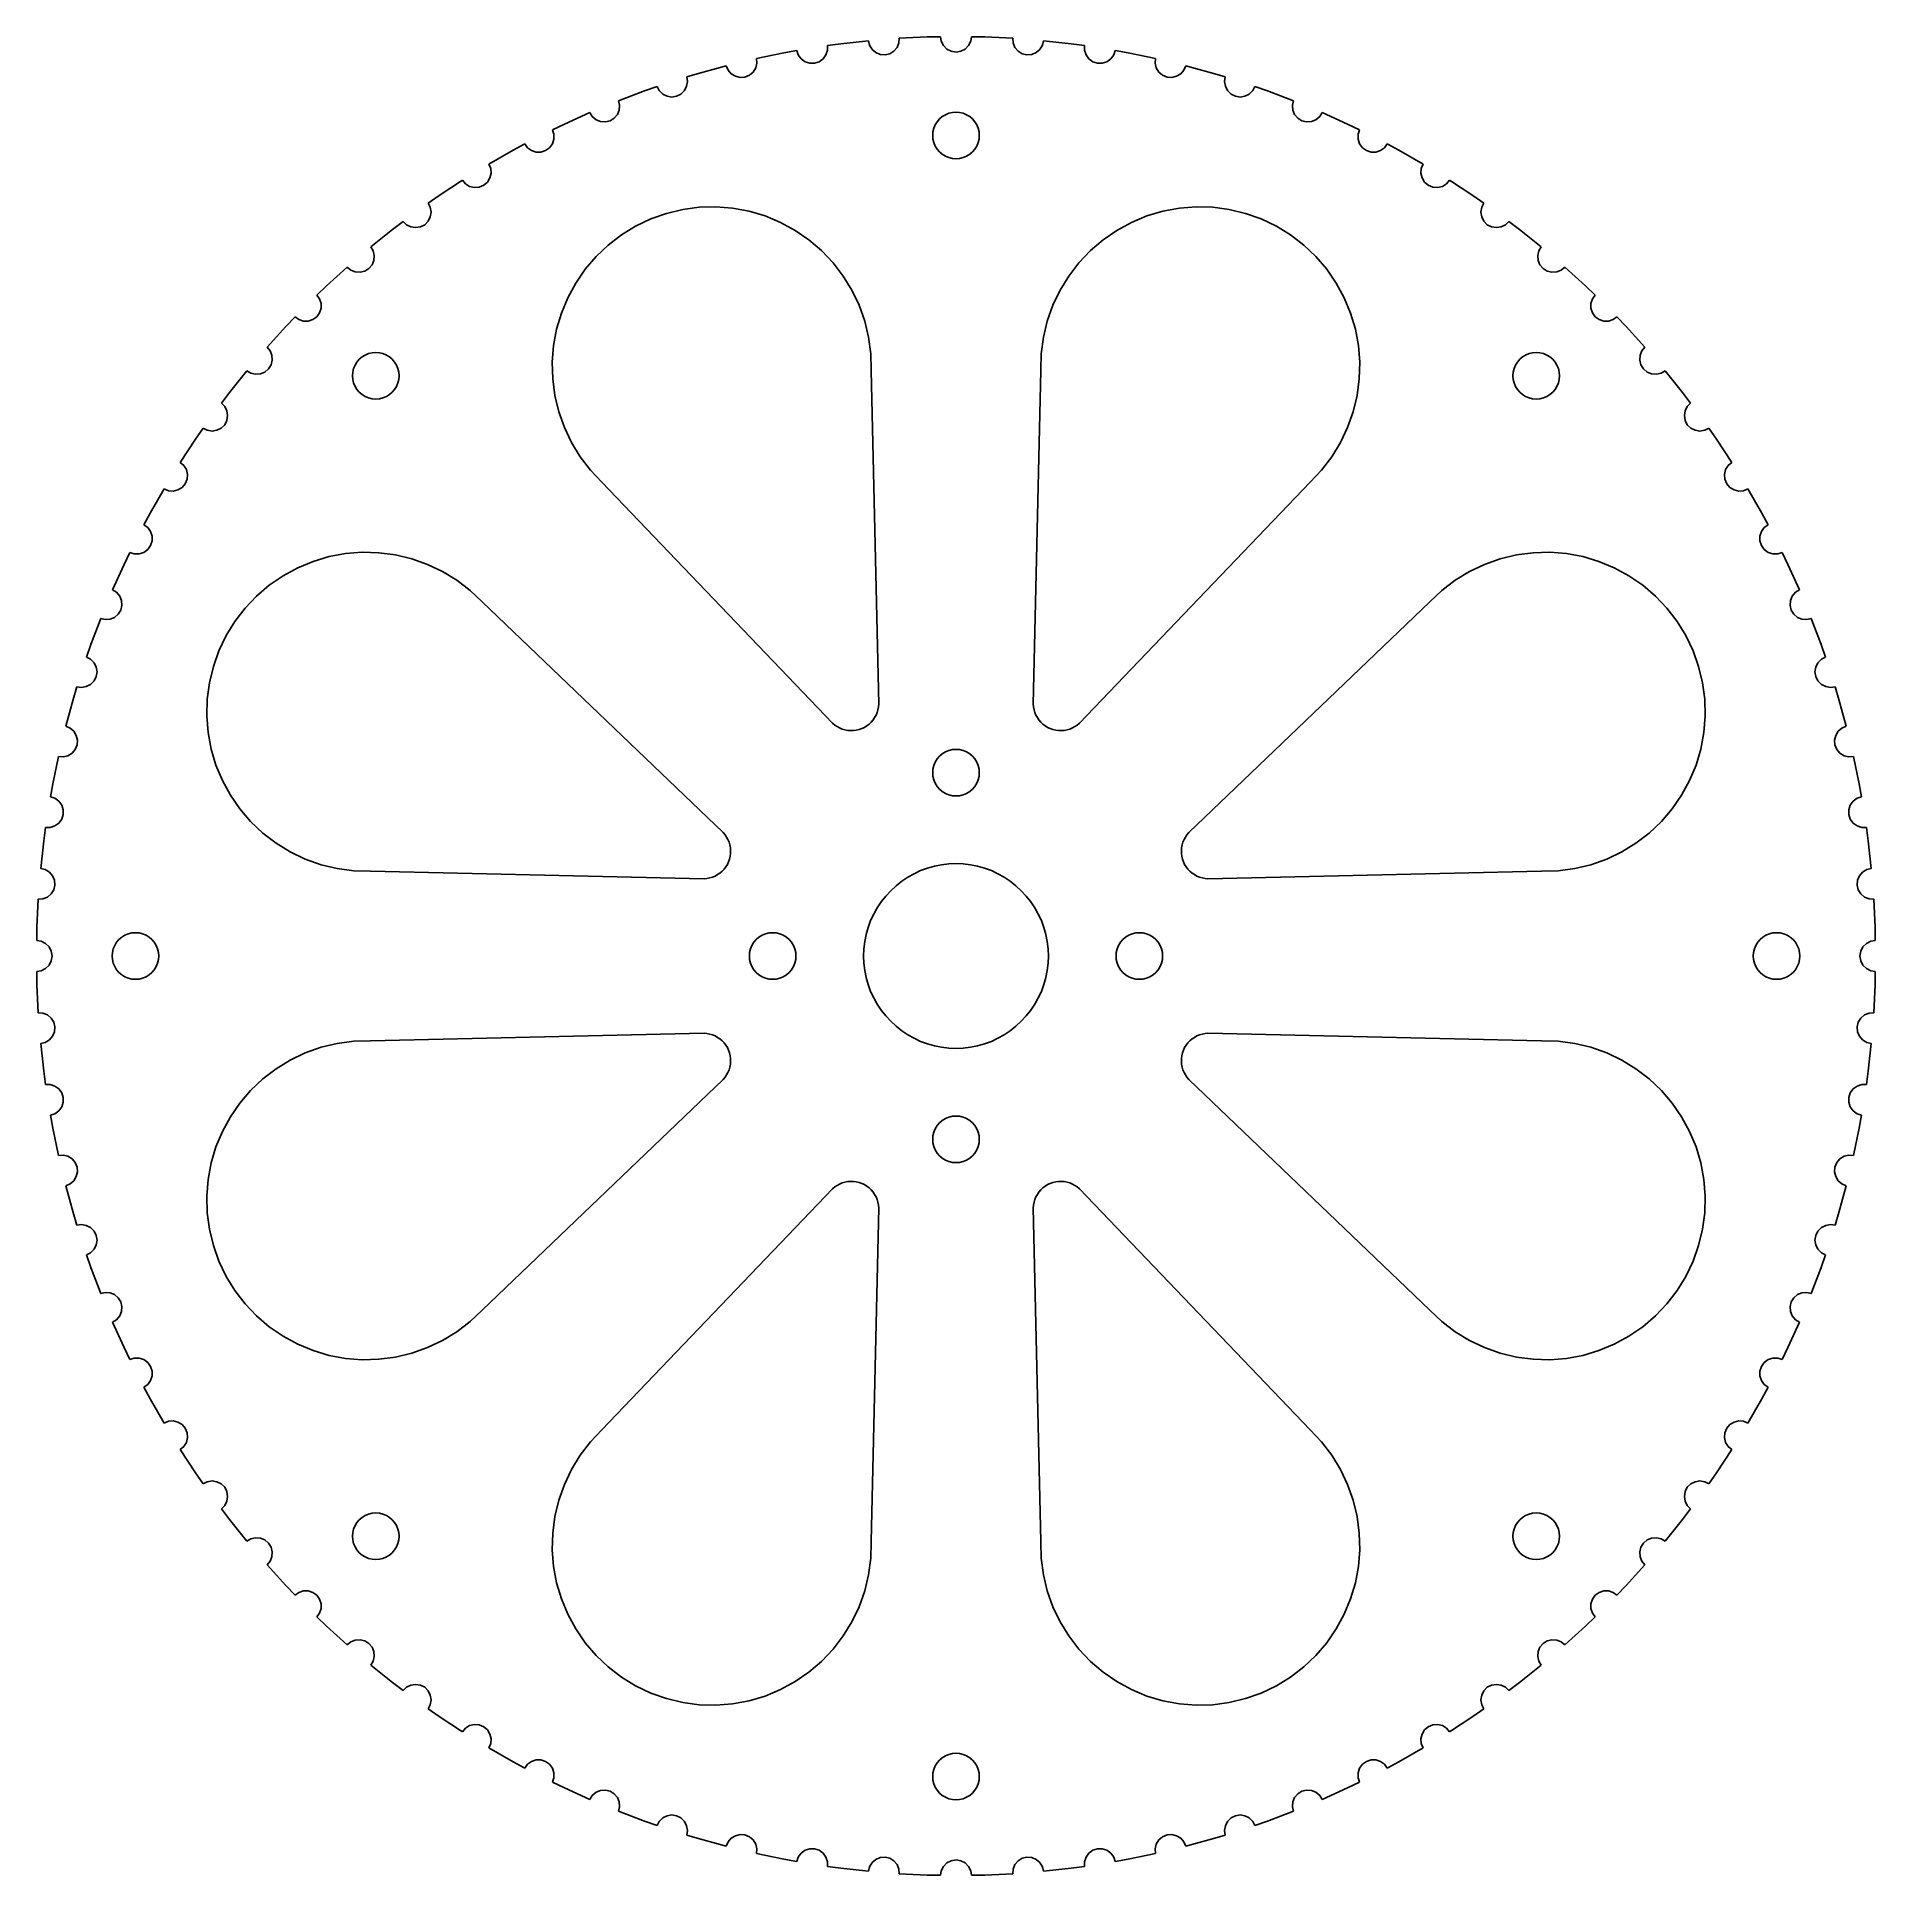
# Model space of a CAD drawing. Header units: metres. Extents: x -59 to 59, y -59 to 59.
import ezdxf

# ---------------------------------------------------------------- set-up
doc = ezdxf.new("R2010")
doc.units = ezdxf.units.M

msp = doc.modelspace()

# ---------------------------------------------------------------- linework, layer by layer
for p, q in [((-0.997498, 59.2093), (-1.86029, 59.1958)), ((-0.95105, 58.916), (-0.997498, 59.2093)), ((0.997513, 59.2093), (0.95105, 58.916)), ((1.86029, 59.1958), (0.997513, 59.2093)), ((-11.0977, 58.1759), (-12.8527, 57.8125)), ((-10.2476, 58.3243), (-11.0977, 58.1759)), ((-10.1558, 58.0418), (-10.2476, 58.3243)), ((-9.97192, 57.7887), (-10.1558, 58.0418)), ((-8.37381, 58.0418), (-8.55772, 57.7887)), ((-8.27713, 58.3394), (-8.37381, 58.0418)), ((-7.42285, 58.758), (-8.27713, 58.6364)), ((-8.27713, 58.6364), (-8.27713, 58.3394)), ((-5.64142, 58.9547), (-7.42285, 58.758)), ((-5.57062, 58.6597), (-5.64142, 58.9547)), ((-5.40714, 58.393), (-5.57062, 58.6597)), ((-5.16924, 58.1898), (-5.40714, 58.393)), ((-4.88017, 58.0701), (-5.16924, 58.1898)), ((-4.56827, 58.0455), (-4.88017, 58.0701)), ((-4.26405, 58.1185), (-4.56827, 58.0455)), ((-3.99728, 58.282), (-4.26405, 58.1185)), ((-3.7941, 58.5199), (-3.99728, 58.282)), ((-3.67436, 58.809), (-3.7941, 58.5199)), ((-3.65056, 59.1113), (-3.67436, 58.809)), ((-1.86029, 59.1958), (-3.65056, 59.1113)), ((-0.809006, 58.6372), (-0.95105, 58.916)), ((-0.587784, 58.416), (-0.809006, 58.6372)), ((-0.309006, 58.2739), (-0.587784, 58.416)), ((0, 58.225), (-0.309006, 58.2739)), ((0.309006, 58.2739), (0, 58.225)), ((0.587784, 58.416), (0.309006, 58.2739)), ((0.809006, 58.6372), (0.587784, 58.416)), ((0.95105, 58.916), (0.809006, 58.6372)), ((3.65056, 59.1113), (1.86029, 59.1958)), ((3.67436, 58.809), (3.65056, 59.1113)), ((3.7941, 58.5199), (3.67436, 58.809)), ((3.99728, 58.282), (3.7941, 58.5199)), ((4.26405, 58.1185), (3.99728, 58.282)), ((4.56827, 58.0455), (4.26405, 58.1185)), ((4.88017, 58.0701), (4.56827, 58.0455)), ((5.16924, 58.1898), (4.88017, 58.0701)), ((5.40714, 58.393), (5.16924, 58.1898)), ((5.57062, 58.6597), (5.40714, 58.393)), ((5.64142, 58.9547), (5.57062, 58.6597)), ((7.42285, 58.758), (5.64142, 58.9547)), ((8.27713, 58.6364), (7.42285, 58.758)), ((8.27713, 58.3394), (8.27713, 58.6364)), ((8.37381, 58.0418), (8.27713, 58.3394)), ((8.55772, 57.7887), (8.37381, 58.0418)), ((10.1558, 58.0418), (9.97192, 57.7887)), ((10.2476, 58.3243), (10.1558, 58.0418)), ((11.0977, 58.1759), (10.2476, 58.3243)), ((12.8527, 57.8125), (11.0977, 58.1759)), ((-16.5232, 56.8734), (-17.348, 56.6197)), ((-14.7945, 57.3463), (-16.5232, 56.8734)), ((-14.6784, 57.0661), (-14.7945, 57.3463)), ((-14.4752, 56.8282), (-14.6784, 57.0661)), ((-13.0654, 56.9391), (-13.3033, 56.736)), ((-12.9019, 57.2059), (-13.0654, 56.9391)), ((-12.8289, 57.5101), (-12.9019, 57.2059)), ((-12.8527, 57.8125), (-12.8289, 57.5101)), ((-9.71881, 57.6048), (-9.97192, 57.7887)), ((-9.42126, 57.5081), (-9.71881, 57.6048)), ((-9.10838, 57.5081), (-9.42126, 57.5081)), ((-8.81084, 57.6048), (-9.10838, 57.5081)), ((-8.55772, 57.7887), (-8.81084, 57.6048)), ((8.81084, 57.6048), (8.55772, 57.7887)), ((9.10838, 57.5081), (8.81084, 57.6048)), ((9.42126, 57.5081), (9.10838, 57.5081)), ((9.71881, 57.6048), (9.42126, 57.5081)), ((9.97192, 57.7887), (9.71881, 57.6048)), ((12.8289, 57.5101), (12.8527, 57.8125)), ((12.9019, 57.2059), (12.8289, 57.5101)), ((13.0654, 56.9391), (12.9019, 57.2059)), ((13.3033, 56.736), (13.0654, 56.9391)), ((14.6784, 57.0661), (14.4752, 56.8282)), ((14.7945, 57.3463), (14.6784, 57.0661)), ((16.5232, 56.8734), (14.7945, 57.3463)), ((17.348, 56.6197), (16.5232, 56.8734)), ((-20.0618, 55.7237), (-21.7383, 55.0901)), ((-19.2454, 56.0032), (-20.0618, 55.7237)), ((-19.1105, 55.7385), (-19.2454, 56.0032)), ((-18.8893, 55.5173), (-19.1105, 55.7385)), ((-17.4925, 55.7385), (-17.7137, 55.5173)), ((-17.3505, 56.0173), (-17.4925, 55.7385)), ((-17.3015, 56.3263), (-17.3505, 56.0173)), ((-17.348, 56.6197), (-17.3015, 56.3263)), ((-14.2085, 56.6647), (-14.4752, 56.8282)), ((-13.9043, 56.5917), (-14.2085, 56.6647)), ((-13.5923, 56.6162), (-13.9043, 56.5917)), ((-13.3033, 56.736), (-13.5923, 56.6162)), ((13.5923, 56.6162), (13.3033, 56.736)), ((13.9043, 56.5917), (13.5923, 56.6162)), ((14.2085, 56.6647), (13.9043, 56.5917)), ((14.4752, 56.8282), (14.2085, 56.6647)), ((17.3015, 56.3263), (17.348, 56.6197)), ((17.3505, 56.0173), (17.3015, 56.3263)), ((17.4925, 55.7385), (17.3505, 56.0173)), ((17.7137, 55.5173), (17.4925, 55.7385)), ((19.1105, 55.7385), (18.8893, 55.5173)), ((19.2454, 56.0032), (19.1105, 55.7385)), ((20.0618, 55.7237), (19.2454, 56.0032)), ((21.7383, 55.0901), (20.0618, 55.7237)), ((-21.692, 54.4833), (-21.8118, 54.1943)), ((-21.7383, 55.0901), (-21.6675, 54.7952)), ((-21.6675, 54.7952), (-21.692, 54.4833)), ((-18.6105, 55.3753), (-18.8893, 55.5173)), ((-18.3015, 55.3263), (-18.6105, 55.3753)), ((-17.9925, 55.3753), (-18.3015, 55.3263)), ((-17.7137, 55.5173), (-17.9925, 55.3753)), ((17.9925, 55.3753), (17.7137, 55.5173)), ((18.3015, 55.3263), (17.9925, 55.3753)), ((18.6105, 55.3753), (18.3015, 55.3263)), ((18.8893, 55.5173), (18.6105, 55.3753)), ((21.6675, 54.7952), (21.7383, 55.0901)), ((21.692, 54.4833), (21.6675, 54.7952)), ((21.8118, 54.1943), (21.692, 54.4833)), ((-25.2168, 53.5884), (-25.9917, 53.2088)), ((-23.5833, 54.3259), (-25.2168, 53.5884)), ((-23.4248, 54.0673), (-23.5833, 54.3259)), ((-23.1869, 53.8641), (-23.4248, 54.0673)), ((-22.8979, 53.7444), (-23.1869, 53.8641)), ((-22.586, 53.7198), (-22.8979, 53.7444)), ((-22.2817, 53.7929), (-22.586, 53.7198)), ((-22.015, 53.9563), (-22.2817, 53.7929)), ((-21.8118, 54.1943), (-22.015, 53.9563)), ((-1.48152, 53.0871), (-1.42657, 53.316)), ((-1.42657, 53.316), (-1.3365, 53.5335)), ((-1.3365, 53.5335), (-1.21352, 53.7342)), ((-1.21352, 53.7342), (-1.06065, 53.9131)), ((-1.06065, 53.9131), (-0.881668, 54.066)), ((-0.881668, 54.066), (-0.680984, 54.189)), ((-0.680984, 54.189), (-0.463516, 54.2791)), ((-0.463516, 54.2791), (-0.23465, 54.334)), ((-0.23465, 54.334), (0, 54.3525)), ((0, 54.3525), (0.23465, 54.334)), ((0.23465, 54.334), (0.463516, 54.2791)), ((0.463516, 54.2791), (0.680984, 54.189)), ((0.680984, 54.189), (0.881668, 54.066)), ((0.881668, 54.066), (1.06065, 53.9131)), ((1.06065, 53.9131), (1.21352, 53.7342)), ((1.21352, 53.7342), (1.3365, 53.5335)), ((1.3365, 53.5335), (1.42657, 53.316)), ((1.42657, 53.316), (1.48152, 53.0871)), ((22.015, 53.9563), (21.8118, 54.1943)), ((22.2817, 53.7929), (22.015, 53.9563)), ((22.586, 53.7198), (22.2817, 53.7929)), ((22.8979, 53.7444), (22.586, 53.7198)), ((23.1869, 53.8641), (22.8979, 53.7444)), ((23.4248, 54.0673), (23.1869, 53.8641)), ((23.5833, 54.3259), (23.4248, 54.0673)), ((25.2168, 53.5884), (23.5833, 54.3259)), ((25.9917, 53.2088), (25.2168, 53.5884)), ((-27.7693, 52.303), (-28.5319, 51.8993)), ((-27.5947, 52.0627), (-27.7693, 52.303)), ((-25.9966, 52.3159), (-26.1805, 52.0627)), ((-25.8999, 52.6134), (-25.9966, 52.3159)), ((-25.9917, 53.2088), (-25.8999, 52.9263)), ((-25.8999, 52.9263), (-25.8999, 52.6134)), ((-1.49998, 52.8525), (-1.48152, 53.0871)), ((-1.48152, 52.6178), (-1.49998, 52.8525)), ((-1.42657, 52.389), (-1.48152, 52.6178)), ((-1.3365, 52.1715), (-1.42657, 52.389)), ((-1.21352, 51.9708), (-1.3365, 52.1715)), ((1.3365, 52.1715), (1.21352, 51.9708)), ((1.42657, 52.389), (1.3365, 52.1715)), ((1.48152, 52.6178), (1.42657, 52.389)), ((1.48152, 53.0871), (1.5, 52.8525)), ((1.5, 52.8525), (1.48152, 52.6178)), ((25.8999, 52.9263), (25.9917, 53.2088)), ((25.8999, 52.6134), (25.8999, 52.9263)), ((25.9966, 52.3159), (25.8999, 52.6134)), ((26.1805, 52.0627), (25.9966, 52.3159)), ((27.7693, 52.303), (27.5947, 52.0627)), ((28.5319, 51.8993), (27.7693, 52.303)), ((-28.5319, 51.8993), (-30.0887, 51.0113)), ((-30.0887, 51.0113), (-29.9726, 50.731)), ((-27.3416, 51.8788), (-27.5947, 52.0627)), ((-27.044, 51.7822), (-27.3416, 51.8788)), ((-26.7311, 51.7822), (-27.044, 51.7822)), ((-26.4336, 51.8788), (-26.7311, 51.7822)), ((-26.1805, 52.0627), (-26.4336, 51.8788)), ((-1.06065, 51.7918), (-1.21352, 51.9708)), ((-0.881668, 51.639), (-1.06065, 51.7918)), ((-0.680984, 51.516), (-0.881668, 51.639)), ((-0.463516, 51.4259), (-0.680984, 51.516)), ((-0.23465, 51.371), (-0.463516, 51.4259)), ((0, 51.3525), (-0.23465, 51.371)), ((0.23465, 51.371), (0, 51.3525)), ((0.463516, 51.4259), (0.23465, 51.371)), ((0.680984, 51.516), (0.463516, 51.4259)), ((0.881668, 51.639), (0.680984, 51.516)), ((1.06065, 51.7918), (0.881668, 51.639)), ((1.21352, 51.9708), (1.06065, 51.7918)), ((26.4336, 51.8788), (26.1805, 52.0627)), ((26.7311, 51.7822), (26.4336, 51.8788)), ((27.044, 51.7822), (26.7311, 51.7822)), ((27.3416, 51.8788), (27.044, 51.7822)), ((27.5947, 52.0627), (27.3416, 51.8788)), ((30.0887, 51.0113), (28.5319, 51.8993)), ((29.9726, 50.731), (30.0887, 51.0113)), ((-31.7914, 49.9678), (-33.2894, 48.9838)), ((-31.5944, 49.7372), (-31.7914, 49.9678)), ((-31.3277, 49.5737), (-31.5944, 49.7372)), ((-30.1846, 49.8482), (-30.4225, 49.645)), ((-30.0211, 50.1149), (-30.1846, 49.8482)), ((-29.9481, 50.4191), (-30.0211, 50.1149)), ((-29.9726, 50.731), (-29.9481, 50.4191)), ((29.9481, 50.4191), (29.9726, 50.731)), ((30.0211, 50.1149), (29.9481, 50.4191)), ((30.1846, 49.8482), (30.0211, 50.1149)), ((30.4225, 49.645), (30.1846, 49.8482)), ((31.5944, 49.7372), (31.3277, 49.5737)), ((31.7914, 49.9678), (31.5944, 49.7372)), ((33.2894, 48.9838), (31.7914, 49.9678)), ((-33.2894, 48.9838), (-33.9954, 48.4877)), ((-31.0234, 49.5007), (-31.3277, 49.5737)), ((-30.7115, 49.5252), (-31.0234, 49.5007)), ((-30.4225, 49.645), (-30.7115, 49.5252)), ((30.7115, 49.5252), (30.4225, 49.645)), ((31.0234, 49.5007), (30.7115, 49.5252)), ((31.3277, 49.5737), (31.0234, 49.5007)), ((33.9954, 48.4877), (33.2894, 48.9838)), ((-33.8605, 47.605), (-34.0026, 47.3262)), ((-33.9954, 48.4877), (-33.8605, 48.223)), ((-33.8605, 48.223), (-33.8116, 47.914)), ((-33.8116, 47.914), (-33.8605, 47.605)), ((-20.6349, 47.0099), (-19.6639, 47.473)), ((-19.6639, 47.473), (-18.6499, 47.832)), ((-18.6499, 47.832), (-17.604, 48.0832)), ((-17.604, 48.0832), (-16.5375, 48.2236)), ((-16.5375, 48.2236), (-15.4621, 48.2517)), ((-15.4621, 48.2517), (-14.3898, 48.1673)), ((-14.3898, 48.1673), (-13.3321, 47.9713)), ((-13.3321, 47.9713), (-12.3007, 47.6658)), ((-12.3007, 47.6658), (-11.3068, 47.2541)), ((11.3068, 47.2541), (12.3007, 47.6658)), ((12.3007, 47.6658), (13.3321, 47.9713)), ((13.3321, 47.9713), (14.3898, 48.1673)), ((14.3898, 48.1673), (15.4621, 48.2517)), ((15.4621, 48.2517), (16.5375, 48.2236)), ((16.5375, 48.2236), (17.604, 48.0832)), ((17.604, 48.0832), (18.6499, 47.832)), ((18.6499, 47.832), (19.6639, 47.473)), ((19.6639, 47.473), (20.6349, 47.0099)), ((33.8116, 47.914), (33.8605, 48.223)), ((33.8605, 47.605), (33.8116, 47.914)), ((33.8605, 48.223), (33.9954, 48.4877)), ((34.0026, 47.3262), (33.8605, 47.605)), ((-36.2994, 46.7969), (-37.6982, 45.6763)), ((-35.6094, 47.315), (-36.2994, 46.7969)), ((-35.3994, 47.105), (-35.6094, 47.315)), ((-35.1206, 46.963), (-35.3994, 47.105)), ((-34.8116, 46.914), (-35.1206, 46.963)), ((-34.5026, 46.963), (-34.8116, 46.914)), ((-34.2238, 47.105), (-34.5026, 46.963)), ((-34.0026, 47.3262), (-34.2238, 47.105)), ((-22.4054, 45.793), (-21.552, 46.4478)), ((-21.552, 46.4478), (-20.6349, 47.0099)), ((-11.3068, 47.2541), (-10.3615, 46.7408)), ((-10.3615, 46.7408), (-9.47499, 46.1316)), ((9.47499, 46.1316), (10.3615, 46.7408)), ((10.3615, 46.7408), (11.3068, 47.2541)), ((20.6349, 47.0099), (21.552, 46.4478)), ((21.552, 46.4478), (22.4054, 45.793)), ((34.2238, 47.105), (34.0026, 47.3262)), ((34.5026, 46.963), (34.2238, 47.105)), ((34.8116, 46.914), (34.5026, 46.963)), ((35.1206, 46.963), (34.8116, 46.914)), ((35.3994, 47.105), (35.1206, 46.963)), ((35.6094, 47.315), (35.3994, 47.105)), ((36.2994, 46.7969), (35.6094, 47.315)), ((37.6982, 45.6763), (36.2994, 46.7969)), ((-37.6982, 45.6763), (-37.5397, 45.4177)), ((-37.5397, 45.4177), (-37.4666, 45.1135)), ((-37.4666, 45.1135), (-37.4912, 44.8016)), ((-23.8843, 44.2345), (-23.1857, 45.0525)), ((-23.1857, 45.0525), (-22.4054, 45.793)), ((-9.47499, 46.1316), (-8.65701, 45.433)), ((-8.65701, 45.433), (-7.91655, 44.6527)), ((7.91655, 44.6527), (8.65701, 45.433)), ((8.65701, 45.433), (9.47499, 46.1316)), ((22.4054, 45.793), (23.1857, 45.0525)), ((23.1857, 45.0525), (23.8843, 44.2345)), ((37.4666, 45.1135), (37.5397, 45.4177)), ((37.4912, 44.8016), (37.4666, 45.1135)), ((37.5397, 45.4177), (37.6982, 45.6763)), ((-39.2167, 44.3794), (-40.5423, 43.1732)), ((-38.9861, 44.1824), (-39.2167, 44.3794)), ((-38.697, 44.0627), (-38.9861, 44.1824)), ((-38.3851, 44.0381), (-38.697, 44.0627)), ((-38.0809, 44.1112), (-38.3851, 44.0381)), ((-37.8141, 44.2746), (-38.0809, 44.1112)), ((-37.6109, 44.5125), (-37.8141, 44.2746)), ((-37.4912, 44.8016), (-37.6109, 44.5125)), ((-24.4936, 43.348), (-23.8843, 44.2345)), ((-7.91655, 44.6527), (-7.2617, 43.7993)), ((7.2617, 43.7993), (7.91655, 44.6527)), ((23.8843, 44.2345), (24.4936, 43.348)), ((37.6109, 44.5125), (37.4912, 44.8016)), ((37.8141, 44.2746), (37.6109, 44.5125)), ((38.0809, 44.1112), (37.8141, 44.2746)), ((38.3851, 44.0381), (38.0809, 44.1112)), ((38.697, 44.0627), (38.3851, 44.0381)), ((38.9861, 44.1824), (38.697, 44.0627)), ((39.2167, 44.3794), (38.9861, 44.1824)), ((40.5423, 43.1732), (39.2167, 44.3794)), ((-40.5423, 43.1732), (-41.162, 42.5727)), ((-25.0069, 42.4027), (-24.4936, 43.348)), ((-7.2617, 43.7993), (-6.69966, 42.8821)), ((-6.69966, 42.8821), (-6.23656, 41.9112)), ((6.23656, 41.9112), (6.69966, 42.8821)), ((6.69966, 42.8821), (7.2617, 43.7993)), ((24.4936, 43.348), (25.0069, 42.4027)), ((41.162, 42.5727), (40.5423, 43.1732)), ((-41.162, 42.5727), (-40.9874, 42.3324)), ((-40.9874, 42.3324), (-40.8907, 42.0348)), ((-40.8907, 41.722), (-40.9874, 41.4244)), ((-40.8907, 42.0348), (-40.8907, 41.722)), ((-25.4186, 41.4089), (-25.0069, 42.4027)), ((-6.23656, 41.9112), (-5.87749, 40.8972)), ((5.87749, 40.8972), (6.23656, 41.9112)), ((25.0069, 42.4027), (25.4186, 41.4089)), ((40.8907, 42.0348), (40.9874, 42.3324)), ((40.8907, 41.722), (40.8907, 42.0348)), ((40.9874, 41.4244), (40.8907, 41.722)), ((40.9874, 42.3324), (41.162, 42.5727)), ((-43.1732, 40.5423), (-44.3794, 39.2167)), ((-42.5727, 41.162), (-43.1732, 40.5423)), ((-42.3324, 40.9874), (-42.5727, 41.162)), ((-42.0348, 40.8907), (-42.3324, 40.9874)), ((-41.722, 40.8907), (-42.0348, 40.8907)), ((-41.4244, 40.9874), (-41.722, 40.8907)), ((-41.1713, 41.1713), (-41.4244, 40.9874)), ((-40.9874, 41.4244), (-41.1713, 41.1713)), ((-25.9201, 39.3198), (-25.7241, 40.3775)), ((-25.7241, 40.3775), (-25.4186, 41.4089)), ((-5.87749, 40.8972), (-5.62636, 39.8512)), ((5.62636, 39.8512), (5.87749, 40.8972)), ((25.4186, 41.4089), (25.7241, 40.3775)), ((25.7241, 40.3775), (25.9201, 39.3198)), ((41.1713, 41.1713), (40.9874, 41.4244)), ((41.4244, 40.9874), (41.1713, 41.1713)), ((41.722, 40.8907), (41.4244, 40.9874)), ((42.0348, 40.8907), (41.722, 40.8907)), ((42.3324, 40.9874), (42.0348, 40.8907)), ((42.5727, 41.162), (42.3324, 40.9874)), ((43.1732, 40.5423), (42.5727, 41.162)), ((44.3794, 39.2167), (43.1732, 40.5423)), ((-44.3794, 39.2167), (-44.1824, 38.9861)), ((-26.0045, 38.2474), (-25.9201, 39.3198)), ((-5.62636, 39.8512), (-5.48596, 38.7847)), ((5.48596, 38.7847), (5.62636, 39.8512)), ((25.9201, 39.3198), (26.0045, 38.2474)), ((44.1824, 38.9861), (44.3794, 39.2167)), ((-44.1112, 38.0809), (-44.2746, 37.8141)), ((-44.1824, 38.9861), (-44.0627, 38.697)), ((-44.0381, 38.3851), (-44.1112, 38.0809)), ((-44.0627, 38.697), (-44.0381, 38.3851)), ((-38.7989, 37.8359), (-38.7089, 38.0533)), ((-38.7089, 38.0533), (-38.5859, 38.254)), ((-38.5859, 38.254), (-38.433, 38.433)), ((-38.433, 38.433), (-38.254, 38.5859)), ((-38.254, 38.5859), (-38.0533, 38.7089)), ((-38.0533, 38.7089), (-37.8359, 38.7989)), ((-37.8359, 38.7989), (-37.607, 38.8539)), ((-37.607, 38.8539), (-37.3724, 38.8724)), ((-37.3724, 38.8724), (-37.1377, 38.8539)), ((-37.1377, 38.8539), (-36.9088, 38.7989)), ((-36.9088, 38.7989), (-36.6914, 38.7089)), ((-36.6914, 38.7089), (-36.4907, 38.5859)), ((-36.4907, 38.5859), (-36.3117, 38.433)), ((-36.3117, 38.433), (-36.1588, 38.254)), ((-36.1588, 38.254), (-36.0358, 38.0533)), ((-36.0358, 38.0533), (-35.9458, 37.8359)), ((-25.9763, 37.1721), (-26.0045, 38.2474)), ((-5.48596, 38.7847), (-5.45779, 37.7094)), ((5.45779, 37.7094), (5.48596, 38.7847)), ((26.0045, 38.2474), (25.9763, 37.1721)), ((35.9458, 37.8359), (36.0358, 38.0533)), ((36.0358, 38.0533), (36.1588, 38.254)), ((36.1588, 38.254), (36.3117, 38.433)), ((36.3117, 38.433), (36.4907, 38.5859)), ((36.4907, 38.5859), (36.6914, 38.7089)), ((36.6914, 38.7089), (36.9088, 38.7989)), ((36.9088, 38.7989), (37.1377, 38.8539)), ((37.1377, 38.8539), (37.3724, 38.8724)), ((37.3724, 38.8724), (37.607, 38.8539)), ((37.607, 38.8539), (37.8359, 38.7989)), ((37.8359, 38.7989), (38.0533, 38.7089)), ((38.0533, 38.7089), (38.254, 38.5859)), ((38.254, 38.5859), (38.433, 38.433)), ((38.433, 38.433), (38.5859, 38.254)), ((38.5859, 38.254), (38.7089, 38.0533)), ((38.7089, 38.0533), (38.7989, 37.8359)), ((44.0381, 38.3851), (44.0627, 38.697)), ((44.1112, 38.0809), (44.0381, 38.3851)), ((44.0627, 38.697), (44.1824, 38.9861)), ((44.2746, 37.8141), (44.1112, 38.0809)), ((-45.6763, 37.6982), (-46.7969, 36.2994)), ((-45.4177, 37.5397), (-45.6763, 37.6982)), ((-45.1135, 37.4666), (-45.4177, 37.5397)), ((-44.8016, 37.4912), (-45.1135, 37.4666)), ((-44.5125, 37.6109), (-44.8016, 37.4912)), ((-44.2746, 37.8141), (-44.5125, 37.6109)), ((-38.8724, 37.3724), (-38.8539, 37.607)), ((-38.8539, 37.1377), (-38.8724, 37.3724)), ((-38.8539, 37.607), (-38.7989, 37.8359)), ((-38.7989, 36.9088), (-38.8539, 37.1377)), ((-38.7089, 36.6914), (-38.7989, 36.9088)), ((-35.9458, 36.9088), (-36.0358, 36.6914)), ((-35.9458, 37.8359), (-35.8908, 37.607)), ((-35.8908, 37.1377), (-35.9458, 36.9088)), ((-35.8908, 37.607), (-35.8724, 37.3724)), ((-35.8724, 37.3724), (-35.8908, 37.1377)), ((-25.8359, 36.1056), (-25.9763, 37.1721)), ((-5.45779, 37.7094), (-4.98077, 16.2303)), ((4.98077, 16.2303), (5.45779, 37.7094)), ((25.9763, 37.1721), (25.8359, 36.1056)), ((35.8724, 37.3724), (35.8908, 37.607)), ((35.8908, 37.1377), (35.8724, 37.3724)), ((35.8908, 37.607), (35.9458, 37.8359)), ((35.9458, 36.9088), (35.8908, 37.1377)), ((36.0358, 36.6914), (35.9458, 36.9088)), ((38.7989, 36.9088), (38.7089, 36.6914)), ((38.7989, 37.8359), (38.8539, 37.607)), ((38.8539, 37.1377), (38.7989, 36.9088)), ((38.8539, 37.607), (38.8724, 37.3724)), ((38.8724, 37.3724), (38.8539, 37.1377)), ((44.5125, 37.6109), (44.2746, 37.8141)), ((44.8016, 37.4912), (44.5125, 37.6109)), ((45.1135, 37.4666), (44.8016, 37.4912)), ((45.4177, 37.5397), (45.1135, 37.4666)), ((45.6763, 37.6982), (45.4177, 37.5397)), ((46.7969, 36.2994), (45.6763, 37.6982)), ((-46.7969, 36.2994), (-47.315, 35.6094)), ((-47.315, 35.6094), (-47.105, 35.3994)), ((-38.5859, 36.4907), (-38.7089, 36.6914)), ((-38.433, 36.3117), (-38.5859, 36.4907)), ((-38.254, 36.1588), (-38.433, 36.3117)), ((-38.0533, 36.0358), (-38.254, 36.1588)), ((-37.8359, 35.9458), (-38.0533, 36.0358)), ((-37.607, 35.8908), (-37.8359, 35.9458)), ((-37.3724, 35.8724), (-37.607, 35.8908)), ((-37.1377, 35.8908), (-37.3724, 35.8724)), ((-36.9088, 35.9458), (-37.1377, 35.8908)), ((-36.6914, 36.0358), (-36.9088, 35.9458)), ((-36.4907, 36.1588), (-36.6914, 36.0358)), ((-36.3117, 36.3117), (-36.4907, 36.1588)), ((-36.1588, 36.4907), (-36.3117, 36.3117)), ((-36.0358, 36.6914), (-36.1588, 36.4907)), ((-25.5848, 35.0596), (-25.8359, 36.1056)), ((25.8359, 36.1056), (25.5848, 35.0596)), ((36.1588, 36.4907), (36.0358, 36.6914)), ((36.3117, 36.3117), (36.1588, 36.4907)), ((36.4907, 36.1588), (36.3117, 36.3117)), ((36.6914, 36.0358), (36.4907, 36.1588)), ((36.9088, 35.9458), (36.6914, 36.0358)), ((37.1377, 35.8908), (36.9088, 35.9458)), ((37.3724, 35.8724), (37.1377, 35.8908)), ((37.607, 35.8908), (37.3724, 35.8724)), ((37.8359, 35.9458), (37.607, 35.8908)), ((38.0533, 36.0358), (37.8359, 35.9458)), ((38.254, 36.1588), (38.0533, 36.0358)), ((38.433, 36.3117), (38.254, 36.1588)), ((38.5859, 36.4907), (38.433, 36.3117)), ((38.7089, 36.6914), (38.5859, 36.4907)), ((47.315, 35.6094), (46.7969, 36.2994)), ((47.105, 35.3994), (47.315, 35.6094)), ((-47.105, 35.3994), (-46.963, 35.1206)), ((-46.963, 34.5026), (-47.105, 34.2238)), ((-46.963, 35.1206), (-46.914, 34.8116)), ((-46.914, 34.8116), (-46.963, 34.5026)), ((-25.2257, 34.0456), (-25.5848, 35.0596)), ((25.5848, 35.0596), (25.2257, 34.0456)), ((46.914, 34.8116), (46.963, 35.1206)), ((46.963, 34.5026), (46.914, 34.8116)), ((46.963, 35.1206), (47.105, 35.3994)), ((47.105, 34.2238), (46.963, 34.5026)), ((-48.9838, 33.2894), (-49.9678, 31.7914)), ((-48.4877, 33.9954), (-48.9838, 33.2894)), ((-48.223, 33.8605), (-48.4877, 33.9954)), ((-47.914, 33.8116), (-48.223, 33.8605)), ((-47.605, 33.8605), (-47.914, 33.8116)), ((-47.3262, 34.0026), (-47.605, 33.8605)), ((-47.105, 34.2238), (-47.3262, 34.0026)), ((-24.7626, 33.0747), (-25.2257, 34.0456)), ((25.2257, 34.0456), (24.7626, 33.0747)), ((47.3262, 34.0026), (47.105, 34.2238)), ((47.605, 33.8605), (47.3262, 34.0026)), ((47.914, 33.8116), (47.605, 33.8605)), ((48.223, 33.8605), (47.914, 33.8116)), ((48.4877, 33.9954), (48.223, 33.8605)), ((48.9838, 33.2894), (48.4877, 33.9954)), ((49.9678, 31.7914), (48.9838, 33.2894)), ((-24.2006, 32.1575), (-24.7626, 33.0747)), ((-23.5457, 31.3041), (-24.2006, 32.1575)), ((24.2006, 32.1575), (23.5457, 31.3041)), ((24.7626, 33.0747), (24.2006, 32.1575)), ((-49.9678, 31.7914), (-49.7372, 31.5944)), ((-49.7372, 31.5944), (-49.5737, 31.3277)), ((-49.5737, 31.3277), (-49.5007, 31.0234)), ((-49.5007, 31.0234), (-49.5252, 30.7115)), ((-22.8053, 30.5238), (-23.5457, 31.3041)), ((23.5457, 31.3041), (22.8053, 30.5238)), ((49.5007, 31.0234), (49.5737, 31.3277)), ((49.5252, 30.7115), (49.5007, 31.0234)), ((49.5737, 31.3277), (49.7372, 31.5944)), ((49.7372, 31.5944), (49.9678, 31.7914)), ((-51.0113, 30.0887), (-51.8993, 28.5319)), ((-50.731, 29.9726), (-51.0113, 30.0887)), ((-50.4191, 29.9481), (-50.731, 29.9726)), ((-50.1149, 30.0211), (-50.4191, 29.9481)), ((-49.8482, 30.1846), (-50.1149, 30.0211)), ((-49.645, 30.4225), (-49.8482, 30.1846)), ((-49.5252, 30.7115), (-49.645, 30.4225)), ((-7.95462, 14.9985), (-22.8053, 30.5238)), ((22.8053, 30.5238), (7.95462, 14.9985)), ((49.645, 30.4225), (49.5252, 30.7115)), ((49.8482, 30.1846), (49.645, 30.4225)), ((50.1149, 30.0211), (49.8482, 30.1846)), ((50.4191, 29.9481), (50.1149, 30.0211)), ((50.731, 29.9726), (50.4191, 29.9481)), ((51.0113, 30.0887), (50.731, 29.9726)), ((51.8993, 28.5319), (51.0113, 30.0887)), ((-51.8993, 28.5319), (-52.303, 27.7693)), ((52.303, 27.7693), (51.8993, 28.5319)), ((-52.303, 27.7693), (-52.0627, 27.5947)), ((-52.0627, 27.5947), (-51.8788, 27.3416)), ((-51.8788, 27.3416), (-51.7822, 27.044)), ((51.7822, 27.044), (51.8788, 27.3416)), ((51.8788, 27.3416), (52.0627, 27.5947)), ((52.0627, 27.5947), (52.303, 27.7693)), ((-52.0627, 26.1805), (-52.3159, 25.9966)), ((-51.8788, 26.4336), (-52.0627, 26.1805)), ((-51.7822, 26.7311), (-51.8788, 26.4336)), ((-51.7822, 27.044), (-51.7822, 26.7311)), ((51.7822, 26.7311), (51.7822, 27.044)), ((51.8788, 26.4336), (51.7822, 26.7311)), ((52.0627, 26.1805), (51.8788, 26.4336)), ((52.3159, 25.9966), (52.0627, 26.1805)), ((-53.5884, 25.2168), (-54.3259, 23.5833)), ((-53.2088, 25.9917), (-53.5884, 25.2168)), ((-52.9263, 25.8999), (-53.2088, 25.9917)), ((-52.6134, 25.8999), (-52.9263, 25.8999)), ((-52.3159, 25.9966), (-52.6134, 25.8999)), ((-43.348, 24.4936), (-42.4027, 25.0069)), ((-42.4027, 25.0069), (-41.4089, 25.4186)), ((-41.4089, 25.4186), (-40.3775, 25.7241)), ((-40.3775, 25.7241), (-39.3198, 25.9201)), ((-39.3198, 25.9201), (-38.2474, 26.0045)), ((-38.2474, 26.0045), (-37.1721, 25.9763)), ((-37.1721, 25.9763), (-36.1056, 25.8359)), ((-36.1056, 25.8359), (-35.0596, 25.5848)), ((-35.0596, 25.5848), (-34.0456, 25.2257)), ((-34.0456, 25.2257), (-33.0747, 24.7626)), ((33.0747, 24.7626), (34.0456, 25.2257)), ((34.0456, 25.2257), (35.0596, 25.5848)), ((35.0596, 25.5848), (36.1056, 25.8359)), ((36.1056, 25.8359), (37.1721, 25.9763)), ((37.1721, 25.9763), (38.2474, 26.0045)), ((38.2474, 26.0045), (39.3198, 25.9201)), ((39.3198, 25.9201), (40.3775, 25.7241)), ((40.3775, 25.7241), (41.4089, 25.4186)), ((41.4089, 25.4186), (42.4027, 25.0069)), ((42.4027, 25.0069), (43.348, 24.4936)), ((52.6134, 25.8999), (52.3159, 25.9966)), ((52.9263, 25.8999), (52.6134, 25.8999)), ((53.2088, 25.9917), (52.9263, 25.8999)), ((53.5884, 25.2168), (53.2088, 25.9917)), ((54.3259, 23.5833), (53.5884, 25.2168)), ((-45.0525, 23.1857), (-44.2345, 23.8843)), ((-44.2345, 23.8843), (-43.348, 24.4936)), ((-33.0747, 24.7626), (-32.1575, 24.2006)), ((-32.1575, 24.2006), (-31.3041, 23.5457)), ((31.3041, 23.5457), (32.1575, 24.2006)), ((32.1575, 24.2006), (33.0747, 24.7626)), ((43.348, 24.4936), (44.2345, 23.8843)), ((44.2345, 23.8843), (45.0525, 23.1857)), ((-54.3259, 23.5833), (-54.0673, 23.4248)), ((-54.0673, 23.4248), (-53.8641, 23.1869)), ((-53.8641, 23.1869), (-53.7444, 22.8979)), ((-53.7198, 22.586), (-53.7929, 22.2817)), ((-53.7444, 22.8979), (-53.7198, 22.586)), ((-45.793, 22.4054), (-45.0525, 23.1857)), ((-31.3041, 23.5457), (-30.5238, 22.8053)), ((-30.5238, 22.8053), (-14.9985, 7.95462)), ((14.9985, 7.95462), (30.5238, 22.8053)), ((30.5238, 22.8053), (31.3041, 23.5457)), ((45.0525, 23.1857), (45.793, 22.4054)), ((53.7198, 22.586), (53.7444, 22.8979)), ((53.7929, 22.2817), (53.7198, 22.586)), ((53.7444, 22.8979), (53.8641, 23.1869)), ((53.8641, 23.1869), (54.0673, 23.4248)), ((54.0673, 23.4248), (54.3259, 23.5833)), ((-55.0901, 21.7383), (-55.7237, 20.0618)), ((-54.7952, 21.6675), (-55.0901, 21.7383)), ((-54.4833, 21.692), (-54.7952, 21.6675)), ((-54.1943, 21.8118), (-54.4833, 21.692)), ((-53.9563, 22.015), (-54.1943, 21.8118)), ((-53.7929, 22.2817), (-53.9563, 22.015)), ((-47.0099, 20.6349), (-46.4478, 21.552)), ((-46.4478, 21.552), (-45.793, 22.4054)), ((45.793, 22.4054), (46.4478, 21.552)), ((46.4478, 21.552), (47.0099, 20.6349)), ((53.9563, 22.015), (53.7929, 22.2817)), ((54.1943, 21.8118), (53.9563, 22.015)), ((54.4833, 21.692), (54.1943, 21.8118)), ((54.7952, 21.6675), (54.4833, 21.692)), ((55.0901, 21.7383), (54.7952, 21.6675)), ((55.7237, 20.0618), (55.0901, 21.7383)), ((-47.473, 19.6639), (-47.0099, 20.6349)), ((47.0099, 20.6349), (47.473, 19.6639)), ((-55.7237, 20.0618), (-56.0032, 19.2454)), ((-56.0032, 19.2454), (-55.7385, 19.1105)), ((-55.7385, 19.1105), (-55.5173, 18.8893)), ((-47.832, 18.6499), (-47.473, 19.6639)), ((47.473, 19.6639), (47.832, 18.6499)), ((55.5173, 18.8893), (55.7385, 19.1105)), ((56.0032, 19.2454), (55.7237, 20.0618)), ((55.7385, 19.1105), (56.0032, 19.2454)), ((-55.5173, 18.8893), (-55.3753, 18.6105)), ((-55.3753, 17.9925), (-55.5173, 17.7137)), ((-55.3753, 18.6105), (-55.3263, 18.3015)), ((-55.3263, 18.3015), (-55.3753, 17.9925)), ((-48.0832, 17.604), (-47.832, 18.6499)), ((47.832, 18.6499), (48.0832, 17.604)), ((55.3263, 18.3015), (55.3753, 18.6105)), ((55.3753, 17.9925), (55.3263, 18.3015)), ((55.3753, 18.6105), (55.5173, 18.8893)), ((55.5173, 17.7137), (55.3753, 17.9925)), ((-56.6197, 17.348), (-56.8734, 16.5232)), ((-56.3263, 17.3015), (-56.6197, 17.348)), ((-56.0173, 17.3505), (-56.3263, 17.3015)), ((-55.7385, 17.4925), (-56.0173, 17.3505)), ((-55.5173, 17.7137), (-55.7385, 17.4925)), ((-48.2236, 16.5375), (-48.0832, 17.604)), ((48.0832, 17.604), (48.2236, 16.5375)), ((55.7385, 17.4925), (55.5173, 17.7137)), ((56.0173, 17.3505), (55.7385, 17.4925)), ((56.3263, 17.3015), (56.0173, 17.3505)), ((56.6197, 17.348), (56.3263, 17.3015)), ((56.8734, 16.5232), (56.6197, 17.348)), ((-56.8734, 16.5232), (-57.3463, 14.7945)), ((-48.2517, 15.4621), (-48.2236, 16.5375)), ((-48.1673, 14.3898), (-48.2517, 15.4621)), ((-5.15179, 15.518), (-5.23978, 15.3559)), ((-5.08122, 15.6884), (-5.15179, 15.518)), ((-5.02884, 15.8652), (-5.08122, 15.6884)), ((-4.99524, 16.0465), (-5.02884, 15.8652)), ((-4.98077, 16.2303), (-4.99524, 16.0465)), ((4.99524, 16.0465), (4.98077, 16.2303)), ((5.02884, 15.8652), (4.99524, 16.0465)), ((5.08122, 15.6884), (5.02884, 15.8652)), ((5.15179, 15.518), (5.08122, 15.6884)), ((5.23978, 15.3559), (5.15179, 15.518)), ((48.2517, 15.4621), (48.1673, 14.3898)), ((48.2236, 16.5375), (48.2517, 15.4621)), ((57.3463, 14.7945), (56.8734, 16.5232)), ((-57.3463, 14.7945), (-57.0661, 14.6784)), ((-57.0661, 14.6784), (-56.8282, 14.4752)), ((-56.8282, 14.4752), (-56.6647, 14.2085)), ((-47.9713, 13.3321), (-48.1673, 14.3898)), ((-7.81441, 14.8788), (-7.95462, 14.9985)), ((-7.66243, 14.7743), (-7.81441, 14.8788)), ((-7.50037, 14.6863), (-7.66243, 14.7743)), ((-7.33, 14.6157), (-7.50037, 14.6863)), ((-7.15318, 14.5634), (-7.33, 14.6157)), ((-6.97188, 14.5298), (-7.15318, 14.5634)), ((-6.78804, 14.5153), (-6.97188, 14.5298)), ((-6.6037, 14.5201), (-6.78804, 14.5153)), ((-6.42087, 14.5442), (-6.6037, 14.5201)), ((-6.24155, 14.5872), (-6.42087, 14.5442)), ((-6.06772, 14.6488), (-6.24155, 14.5872)), ((-5.90129, 14.7282), (-6.06772, 14.6488)), ((-5.74405, 14.8245), (-5.90129, 14.7282)), ((-5.59775, 14.9368), (-5.74405, 14.8245)), ((-5.46399, 15.0637), (-5.59775, 14.9368)), ((-5.34422, 15.2039), (-5.46399, 15.0637)), ((-5.23978, 15.3559), (-5.34422, 15.2039)), ((5.34422, 15.2039), (5.23978, 15.3559)), ((5.46399, 15.0637), (5.34422, 15.2039)), ((5.59775, 14.9368), (5.46399, 15.0637)), ((5.74405, 14.8245), (5.59775, 14.9368)), ((5.90129, 14.7282), (5.74405, 14.8245)), ((6.06772, 14.6488), (5.90129, 14.7282)), ((6.24155, 14.5872), (6.06772, 14.6488)), ((6.42087, 14.5442), (6.24155, 14.5872)), ((6.6037, 14.5201), (6.42087, 14.5442)), ((6.78804, 14.5153), (6.6037, 14.5201)), ((6.97188, 14.5298), (6.78804, 14.5153)), ((7.15318, 14.5634), (6.97188, 14.5298)), ((7.33, 14.6157), (7.15318, 14.5634)), ((7.50037, 14.6863), (7.33, 14.6157)), ((7.66243, 14.7743), (7.50037, 14.6863)), ((7.81441, 14.8788), (7.66243, 14.7743)), ((7.95462, 14.9985), (7.81441, 14.8788)), ((48.1673, 14.3898), (47.9713, 13.3321)), ((56.6647, 14.2085), (56.8282, 14.4752)), ((56.8282, 14.4752), (57.0661, 14.6784)), ((57.0661, 14.6784), (57.3463, 14.7945)), ((-56.9391, 13.0654), (-57.2059, 12.9019)), ((-56.736, 13.3033), (-56.9391, 13.0654)), ((-56.6162, 13.5923), (-56.736, 13.3033)), ((-56.6647, 14.2085), (-56.5917, 13.9043)), ((-56.5917, 13.9043), (-56.6162, 13.5923)), ((-47.6658, 12.3007), (-47.9713, 13.3321)), ((-0.881668, 13.0223), (-0.680984, 13.1452)), ((-0.680984, 13.1452), (-0.463516, 13.2353)), ((-0.463516, 13.2353), (-0.23465, 13.2903)), ((-0.23465, 13.2903), (0, 13.3087)), ((0, 13.3087), (0.23465, 13.2903)), ((0.23465, 13.2903), (0.463516, 13.2353)), ((0.463516, 13.2353), (0.680984, 13.1452)), ((0.680984, 13.1452), (0.881668, 13.0223)), ((47.9713, 13.3321), (47.6658, 12.3007)), ((56.5917, 13.9043), (56.6647, 14.2085)), ((56.6162, 13.5923), (56.5917, 13.9043)), ((56.736, 13.3033), (56.6162, 13.5923)), ((56.9391, 13.0654), (56.736, 13.3033)), ((57.2059, 12.9019), (56.9391, 13.0654)), ((-57.8125, 12.8527), (-58.1759, 11.0977)), ((-57.5101, 12.8289), (-57.8125, 12.8527)), ((-57.2059, 12.9019), (-57.5101, 12.8289)), ((-47.2541, 11.3068), (-47.6658, 12.3007)), ((-1.49998, 11.8087), (-1.48152, 12.0434)), ((-1.48152, 12.0434), (-1.42657, 12.2723)), ((-1.42657, 12.2723), (-1.3365, 12.4897)), ((-1.3365, 12.4897), (-1.21352, 12.6904)), ((-1.21352, 12.6904), (-1.06065, 12.8694)), ((-1.06065, 12.8694), (-0.881668, 13.0223)), ((0.881668, 13.0223), (1.06065, 12.8694)), ((1.06065, 12.8694), (1.21352, 12.6904)), ((1.21352, 12.6904), (1.3365, 12.4897)), ((1.3365, 12.4897), (1.42657, 12.2723)), ((1.42657, 12.2723), (1.48152, 12.0434)), ((1.48152, 12.0434), (1.5, 11.8087)), ((47.6658, 12.3007), (47.2541, 11.3068)), ((57.5101, 12.8289), (57.2059, 12.9019)), ((57.8125, 12.8527), (57.5101, 12.8289)), ((58.1759, 11.0977), (57.8125, 12.8527)), ((-58.1759, 11.0977), (-58.3243, 10.2476)), ((-46.7408, 10.3615), (-47.2541, 11.3068)), ((-1.48152, 11.5741), (-1.49998, 11.8087)), ((-1.42657, 11.3452), (-1.48152, 11.5741)), ((-1.3365, 11.1278), (-1.42657, 11.3452)), ((-1.21352, 10.9271), (-1.3365, 11.1278)), ((-1.06065, 10.7481), (-1.21352, 10.9271)), ((-0.881668, 10.5952), (-1.06065, 10.7481)), ((1.06065, 10.7481), (0.881668, 10.5952)), ((1.21352, 10.9271), (1.06065, 10.7481)), ((1.3365, 11.1278), (1.21352, 10.9271)), ((1.42657, 11.3452), (1.3365, 11.1278)), ((1.48152, 11.5741), (1.42657, 11.3452)), ((1.5, 11.8087), (1.48152, 11.5741)), ((47.2541, 11.3068), (46.7408, 10.3615)), ((58.3243, 10.2476), (58.1759, 11.0977)), ((-58.3243, 10.2476), (-58.0418, 10.1558)), ((-58.0418, 10.1558), (-57.7887, 9.97192)), ((-57.7887, 9.97192), (-57.6048, 9.71881)), ((-57.6048, 9.71881), (-57.5081, 9.42126)), ((-46.1316, 9.47499), (-46.7408, 10.3615)), ((-45.433, 8.65701), (-46.1316, 9.47499)), ((-0.680984, 10.4722), (-0.881668, 10.5952)), ((-0.463516, 10.3822), (-0.680984, 10.4722)), ((-0.23465, 10.3272), (-0.463516, 10.3822)), ((0, 10.3087), (-0.23465, 10.3272)), ((0.23465, 10.3272), (0, 10.3087)), ((0.463516, 10.3822), (0.23465, 10.3272)), ((0.680984, 10.4722), (0.463516, 10.3822)), ((0.881668, 10.5952), (0.680984, 10.4722)), ((46.1316, 9.47499), (45.433, 8.65701)), ((46.7408, 10.3615), (46.1316, 9.47499)), ((57.5081, 9.42126), (57.6048, 9.71881)), ((57.6048, 9.71881), (57.7887, 9.97192)), ((57.7887, 9.97192), (58.0418, 10.1558)), ((58.0418, 10.1558), (58.3243, 10.2476)), ((-58.0418, 8.37381), (-58.3394, 8.27713)), ((-57.7887, 8.55772), (-58.0418, 8.37381)), ((-57.6048, 8.81084), (-57.7887, 8.55772)), ((-57.5081, 9.10838), (-57.6048, 8.81084)), ((-57.5081, 9.42126), (-57.5081, 9.10838)), ((-44.6527, 7.91655), (-45.433, 8.65701)), ((45.433, 8.65701), (44.6527, 7.91655)), ((57.5081, 9.10838), (57.5081, 9.42126)), ((57.6048, 8.81084), (57.5081, 9.10838)), ((57.7887, 8.55772), (57.6048, 8.81084)), ((58.0418, 8.37381), (57.7887, 8.55772)), ((58.3394, 8.27713), (58.0418, 8.37381)), ((-58.758, 7.42285), (-58.9547, 5.64142)), ((-58.6364, 8.27713), (-58.758, 7.42285)), ((-58.3394, 8.27713), (-58.6364, 8.27713)), ((-43.7993, 7.2617), (-44.6527, 7.91655)), ((-42.8821, 6.69966), (-43.7993, 7.2617)), ((-14.9985, 7.95462), (-14.8788, 7.81441)), ((-14.8788, 7.81441), (-14.7743, 7.66243)), ((-14.7743, 7.66243), (-14.6863, 7.50037)), ((-14.6863, 7.50037), (-14.6157, 7.33)), ((-14.6157, 7.33), (-14.5634, 7.15318)), ((-14.5634, 7.15318), (-14.5298, 6.97188)), ((14.5298, 6.97188), (14.5634, 7.15318)), ((14.5634, 7.15318), (14.6157, 7.33)), ((14.6157, 7.33), (14.6863, 7.50037)), ((14.6863, 7.50037), (14.7743, 7.66243)), ((14.7743, 7.66243), (14.8788, 7.81441)), ((14.8788, 7.81441), (14.9985, 7.95462)), ((43.7993, 7.2617), (42.8821, 6.69966)), ((44.6527, 7.91655), (43.7993, 7.2617)), ((58.6364, 8.27713), (58.3394, 8.27713)), ((58.758, 7.42285), (58.6364, 8.27713)), ((58.9547, 5.64142), (58.758, 7.42285)), ((-41.9112, 6.23656), (-42.8821, 6.69966)), ((-40.8972, 5.87749), (-41.9112, 6.23656)), ((-14.6488, 6.06772), (-14.7282, 5.90129)), ((-14.5872, 6.24155), (-14.6488, 6.06772)), ((-14.5442, 6.42087), (-14.5872, 6.24155)), ((-14.5201, 6.6037), (-14.5442, 6.42087)), ((-14.5298, 6.97188), (-14.5153, 6.78804)), ((-14.5153, 6.78804), (-14.5201, 6.6037)), ((-0.930771, 5.87674), (-0.466827, 5.93166)), ((-0.466827, 5.93166), (0, 5.95)), ((0, 5.95), (0.466827, 5.93166)), ((0.466827, 5.93166), (0.930771, 5.87674)), ((14.5153, 6.78804), (14.5298, 6.97188)), ((14.5201, 6.6037), (14.5153, 6.78804)), ((14.5442, 6.42087), (14.5201, 6.6037)), ((14.5872, 6.24155), (14.5442, 6.42087)), ((14.6488, 6.06772), (14.5872, 6.24155)), ((14.7282, 5.90129), (14.6488, 6.06772)), ((41.9112, 6.23656), (40.8972, 5.87749)), ((42.8821, 6.69966), (41.9112, 6.23656)), ((-58.9547, 5.64142), (-58.6597, 5.57062)), ((-58.6597, 5.57062), (-58.393, 5.40714)), ((-58.393, 5.40714), (-58.1898, 5.16924)), ((-58.1898, 5.16924), (-58.0701, 4.88017)), ((-58.0701, 4.88017), (-58.0455, 4.56827)), ((-39.8512, 5.62636), (-40.8972, 5.87749)), ((-38.7847, 5.48596), (-39.8512, 5.62636)), ((-37.7094, 5.45779), (-38.7847, 5.48596)), ((-16.2303, 4.98077), (-37.7094, 5.45779)), ((-16.0465, 4.99524), (-16.2303, 4.98077)), ((-15.8652, 5.02884), (-16.0465, 4.99524)), ((-15.6884, 5.08122), (-15.8652, 5.02884)), ((-15.518, 5.15179), (-15.6884, 5.08122)), ((-15.3559, 5.23978), (-15.518, 5.15179)), ((-15.2039, 5.34422), (-15.3559, 5.23978)), ((-15.0637, 5.46399), (-15.2039, 5.34422)), ((-14.9368, 5.59775), (-15.0637, 5.46399)), ((-14.8245, 5.74405), (-14.9368, 5.59775)), ((-14.7282, 5.90129), (-14.8245, 5.74405)), ((-3.86421, 4.52441), (-3.49731, 4.81364)), ((-3.49731, 4.81364), (-3.10886, 5.0732)), ((-3.10886, 5.0732), (-2.70123, 5.30148)), ((-2.70123, 5.30148), (-2.27696, 5.49707)), ((-2.27696, 5.49707), (-1.83864, 5.65878)), ((-1.83864, 5.65878), (-1.38899, 5.7856)), ((-1.38899, 5.7856), (-0.930771, 5.87674)), ((0.930771, 5.87674), (1.38899, 5.7856)), ((1.38899, 5.7856), (1.83864, 5.65878)), ((1.83864, 5.65878), (2.27696, 5.49707)), ((2.27696, 5.49707), (2.70123, 5.30148)), ((2.70123, 5.30148), (3.10886, 5.0732)), ((3.10886, 5.0732), (3.49731, 4.81364)), ((3.49731, 4.81364), (3.86421, 4.52441)), ((14.8245, 5.74405), (14.7282, 5.90129)), ((14.9368, 5.59775), (14.8245, 5.74405)), ((15.0637, 5.46399), (14.9368, 5.59775)), ((15.2039, 5.34422), (15.0637, 5.46399)), ((15.3559, 5.23978), (15.2039, 5.34422)), ((15.518, 5.15179), (15.3559, 5.23978)), ((15.6884, 5.08122), (15.518, 5.15179)), ((15.8652, 5.02884), (15.6884, 5.08122)), ((16.0465, 4.99524), (15.8652, 5.02884)), ((16.2303, 4.98077), (16.0465, 4.99524)), ((37.7094, 5.45779), (16.2303, 4.98077)), ((38.7847, 5.48596), (37.7094, 5.45779)), ((39.8512, 5.62636), (38.7847, 5.48596)), ((40.8972, 5.87749), (39.8512, 5.62636)), ((58.0455, 4.56827), (58.0701, 4.88017)), ((58.0701, 4.88017), (58.1898, 5.16924)), ((58.1898, 5.16924), (58.393, 5.40714)), ((58.393, 5.40714), (58.6597, 5.57062)), ((58.6597, 5.57062), (58.9547, 5.64142)), ((-59.1113, 3.65056), (-59.1958, 1.86029)), ((-58.809, 3.67436), (-59.1113, 3.65056)), ((-58.5199, 3.7941), (-58.809, 3.67436)), ((-58.282, 3.99728), (-58.5199, 3.7941)), ((-58.1185, 4.26405), (-58.282, 3.99728)), ((-58.0455, 4.56827), (-58.1185, 4.26405)), ((-4.81364, 3.49731), (-4.52441, 3.86421)), ((-4.52441, 3.86421), (-4.20728, 4.20728)), ((-4.20728, 4.20728), (-3.86421, 4.52441)), ((3.86421, 4.52441), (4.20728, 4.20728)), ((4.20728, 4.20728), (4.52441, 3.86421)), ((4.52441, 3.86421), (4.81364, 3.49731)), ((58.1185, 4.26405), (58.0455, 4.56827)), ((58.282, 3.99728), (58.1185, 4.26405)), ((58.5199, 3.7941), (58.282, 3.99728)), ((58.809, 3.67436), (58.5199, 3.7941)), ((59.1113, 3.65056), (58.809, 3.67436)), ((59.1958, 1.86029), (59.1113, 3.65056)), ((-5.49707, 2.27696), (-5.30148, 2.70123)), ((-5.30148, 2.70123), (-5.0732, 3.10886)), ((-5.0732, 3.10886), (-4.81364, 3.49731)), ((4.81364, 3.49731), (5.0732, 3.10886)), ((5.0732, 3.10886), (5.30148, 2.70123)), ((5.30148, 2.70123), (5.49707, 2.27696)), ((-59.1958, 1.86029), (-59.2093, 0.997513)), ((-53.9131, 1.06065), (-53.7342, 1.21352)), ((-53.7342, 1.21352), (-53.5335, 1.3365)), ((-53.5335, 1.3365), (-53.316, 1.42657)), ((-53.316, 1.42657), (-53.0871, 1.48152)), ((-53.0871, 1.48152), (-52.8525, 1.5)), ((-52.8525, 1.5), (-52.6178, 1.48152)), ((-52.6178, 1.48152), (-52.389, 1.42657)), ((-52.389, 1.42657), (-52.1715, 1.3365)), ((-52.1715, 1.3365), (-51.9708, 1.21352)), ((-51.9708, 1.21352), (-51.7918, 1.06065)), ((-12.8694, 1.06065), (-12.6904, 1.21352)), ((-12.6904, 1.21352), (-12.4897, 1.3365)), ((-12.4897, 1.3365), (-12.2723, 1.42657)), ((-12.2723, 1.42657), (-12.0434, 1.48152)), ((-12.0434, 1.48152), (-11.8087, 1.5)), ((-11.8087, 1.5), (-11.5741, 1.48152)), ((-11.5741, 1.48152), (-11.3452, 1.42657)), ((-11.3452, 1.42657), (-11.1278, 1.3365)), ((-11.1278, 1.3365), (-10.9271, 1.21352)), ((-10.9271, 1.21352), (-10.7481, 1.06065)), ((-5.87674, 0.930771), (-5.7856, 1.38899)), ((-5.7856, 1.38899), (-5.65878, 1.83864)), ((-5.65878, 1.83864), (-5.49707, 2.27696)), ((5.49707, 2.27696), (5.65878, 1.83864)), ((5.65878, 1.83864), (5.7856, 1.38899)), ((5.7856, 1.38899), (5.87674, 0.930771)), ((10.7481, 1.06065), (10.9271, 1.21352)), ((10.9271, 1.21352), (11.1278, 1.3365)), ((11.1278, 1.3365), (11.3452, 1.42657)), ((11.3452, 1.42657), (11.5741, 1.48152)), ((11.5741, 1.48152), (11.8087, 1.5)), ((11.8087, 1.5), (12.0434, 1.48152)), ((12.0434, 1.48152), (12.2723, 1.42657)), ((12.2723, 1.42657), (12.4897, 1.3365)), ((12.4897, 1.3365), (12.6904, 1.21352)), ((12.6904, 1.21352), (12.8694, 1.06065)), ((51.7918, 1.06065), (51.9708, 1.21352)), ((51.9708, 1.21352), (52.1715, 1.3365)), ((52.1715, 1.3365), (52.389, 1.42657)), ((52.389, 1.42657), (52.6178, 1.48152)), ((52.6178, 1.48152), (52.8525, 1.5)), ((52.8525, 1.5), (53.0871, 1.48152)), ((53.0871, 1.48152), (53.316, 1.42657)), ((53.316, 1.42657), (53.5335, 1.3365)), ((53.5335, 1.3365), (53.7342, 1.21352)), ((53.7342, 1.21352), (53.9131, 1.06065)), ((59.2093, 0.997513), (59.1958, 1.86029)), ((-59.2093, 0.997513), (-58.916, 0.95105)), ((-58.916, 0.95105), (-58.6372, 0.809006)), ((-58.6372, 0.809006), (-58.416, 0.587784)), ((-58.416, 0.587784), (-58.2739, 0.309006)), ((-58.2739, 0.309006), (-58.225, 0)), ((-58.225, 0), (-58.2739, -0.309006)), ((-54.3525, 0), (-54.334, 0.23465)), ((-54.334, -0.23465), (-54.3525, 0)), ((-54.334, 0.23465), (-54.2791, 0.463516)), ((-54.2791, 0.463516), (-54.189, 0.680984)), ((-54.189, 0.680984), (-54.066, 0.881668)), ((-54.066, 0.881668), (-53.9131, 1.06065)), ((-51.7918, 1.06065), (-51.639, 0.881668)), ((-51.639, 0.881668), (-51.516, 0.680984)), ((-51.516, 0.680984), (-51.4259, 0.463516)), ((-51.4259, 0.463516), (-51.371, 0.23465)), ((-51.371, 0.23465), (-51.3525, 0)), ((-51.3525, 0), (-51.371, -0.23465)), ((-13.3087, 0), (-13.2903, 0.23465)), ((-13.2903, -0.23465), (-13.3087, 0)), ((-13.2903, 0.23465), (-13.2353, 0.463516)), ((-13.2353, 0.463516), (-13.1452, 0.680984)), ((-13.1452, 0.680984), (-13.0223, 0.881668)), ((-13.0223, 0.881668), (-12.8694, 1.06065)), ((-10.7481, 1.06065), (-10.5952, 0.881668)), ((-10.5952, 0.881668), (-10.4722, 0.680984)), ((-10.4722, 0.680984), (-10.3822, 0.463516)), ((-10.3822, 0.463516), (-10.3272, 0.23465)), ((-10.3272, 0.23465), (-10.3087, 0)), ((-10.3087, 0), (-10.3272, -0.23465)), ((-5.95, 0), (-5.93166, 0.466827)), ((-5.93166, -0.466827), (-5.95, 0)), ((-5.93166, 0.466827), (-5.87674, 0.930771)), ((5.87674, 0.930771), (5.93166, 0.466827)), ((5.93166, 0.466827), (5.95, 0)), ((5.95, 0), (5.93166, -0.466827)), ((10.3087, 0), (10.3272, 0.23465)), ((10.3272, -0.23465), (10.3087, 0)), ((10.3272, 0.23465), (10.3822, 0.463516)), ((10.3822, 0.463516), (10.4722, 0.680984)), ((10.4722, 0.680984), (10.5952, 0.881668)), ((10.5952, 0.881668), (10.7481, 1.06065)), ((12.8694, 1.06065), (13.0223, 0.881668)), ((13.0223, 0.881668), (13.1452, 0.680984)), ((13.1452, 0.680984), (13.2353, 0.463516)), ((13.2353, 0.463516), (13.2903, 0.23465)), ((13.2903, 0.23465), (13.3087, 0)), ((13.3087, 0), (13.2903, -0.23465)), ((51.3525, 0), (51.371, 0.23465)), ((51.371, -0.23465), (51.3525, 0)), ((51.371, 0.23465), (51.4259, 0.463516)), ((51.4259, 0.463516), (51.516, 0.680984)), ((51.516, 0.680984), (51.639, 0.881668)), ((51.639, 0.881668), (51.7918, 1.06065)), ((53.9131, 1.06065), (54.066, 0.881668)), ((54.066, 0.881668), (54.189, 0.680984)), ((54.189, 0.680984), (54.2791, 0.463516)), ((54.2791, 0.463516), (54.334, 0.23465)), ((54.334, 0.23465), (54.3525, 0)), ((54.3525, 0), (54.334, -0.23465)), ((58.225, 0), (58.2739, 0.309006)), ((58.2739, -0.309006), (58.225, 0)), ((58.2739, 0.309006), (58.416, 0.587784)), ((58.416, 0.587784), (58.6372, 0.809006)), ((58.6372, 0.809006), (58.916, 0.95105)), ((58.916, 0.95105), (59.2093, 0.997513)), ((-58.916, -0.95105), (-59.2093, -0.997498)), ((-59.2093, -0.997498), (-59.1958, -1.86029)), ((-58.6372, -0.809006), (-58.916, -0.95105)), ((-58.416, -0.587784), (-58.6372, -0.809006)), ((-58.2739, -0.309006), (-58.416, -0.587784)), ((-54.2791, -0.463516), (-54.334, -0.23465)), ((-54.189, -0.680984), (-54.2791, -0.463516)), ((-54.066, -0.881668), (-54.189, -0.680984)), ((-53.9131, -1.06065), (-54.066, -0.881668)), ((-53.7342, -1.21352), (-53.9131, -1.06065)), ((-51.7918, -1.06065), (-51.9708, -1.21352)), ((-51.639, -0.881668), (-51.7918, -1.06065)), ((-51.516, -0.680984), (-51.639, -0.881668)), ((-51.4259, -0.463516), (-51.516, -0.680984)), ((-51.371, -0.23465), (-51.4259, -0.463516)), ((-13.2353, -0.463516), (-13.2903, -0.23465)), ((-13.1452, -0.680984), (-13.2353, -0.463516)), ((-13.0223, -0.881668), (-13.1452, -0.680984)), ((-12.8694, -1.06065), (-13.0223, -0.881668)), ((-12.6904, -1.21352), (-12.8694, -1.06065)), ((-10.7481, -1.06065), (-10.9271, -1.21352)), ((-10.5952, -0.881668), (-10.7481, -1.06065)), ((-10.4722, -0.680984), (-10.5952, -0.881668)), ((-10.3822, -0.463516), (-10.4722, -0.680984)), ((-10.3272, -0.23465), (-10.3822, -0.463516)), ((-5.87674, -0.930771), (-5.93166, -0.466827)), ((-5.7856, -1.38899), (-5.87674, -0.930771)), ((5.87674, -0.930771), (5.7856, -1.38899)), ((5.93166, -0.466827), (5.87674, -0.930771)), ((10.3822, -0.463516), (10.3272, -0.23465)), ((10.4722, -0.680984), (10.3822, -0.463516)), ((10.5952, -0.881668), (10.4722, -0.680984)), ((10.7481, -1.06065), (10.5952, -0.881668)), ((10.9271, -1.21352), (10.7481, -1.06065)), ((12.8694, -1.06065), (12.6904, -1.21352)), ((13.0223, -0.881668), (12.8694, -1.06065)), ((13.1452, -0.680984), (13.0223, -0.881668)), ((13.2353, -0.463516), (13.1452, -0.680984)), ((13.2903, -0.23465), (13.2353, -0.463516)), ((51.4259, -0.463516), (51.371, -0.23465)), ((51.516, -0.680984), (51.4259, -0.463516)), ((51.639, -0.881668), (51.516, -0.680984)), ((51.7918, -1.06065), (51.639, -0.881668)), ((51.9708, -1.21352), (51.7918, -1.06065)), ((53.9131, -1.06065), (53.7342, -1.21352)), ((54.066, -0.881668), (53.9131, -1.06065)), ((54.189, -0.680984), (54.066, -0.881668)), ((54.2791, -0.463516), (54.189, -0.680984)), ((54.334, -0.23465), (54.2791, -0.463516)), ((58.416, -0.587784), (58.2739, -0.309006)), ((58.6372, -0.809006), (58.416, -0.587784)), ((58.916, -0.95105), (58.6372, -0.809006)), ((59.2093, -0.997513), (58.916, -0.95105)), ((59.1958, -1.86029), (59.2093, -0.997513)), ((-59.1958, -1.86029), (-59.1113, -3.65056)), ((-53.5335, -1.3365), (-53.7342, -1.21352)), ((-53.316, -1.42657), (-53.5335, -1.3365)), ((-53.0871, -1.48152), (-53.316, -1.42657)), ((-52.8525, -1.49998), (-53.0871, -1.48152)), ((-52.6178, -1.48152), (-52.8525, -1.49998)), ((-52.389, -1.42657), (-52.6178, -1.48152)), ((-52.1715, -1.3365), (-52.389, -1.42657)), ((-51.9708, -1.21352), (-52.1715, -1.3365)), ((-12.4897, -1.3365), (-12.6904, -1.21352)), ((-12.2723, -1.42657), (-12.4897, -1.3365)), ((-12.0434, -1.48152), (-12.2723, -1.42657)), ((-11.8087, -1.49998), (-12.0434, -1.48152)), ((-11.5741, -1.48152), (-11.8087, -1.49998)), ((-11.3452, -1.42657), (-11.5741, -1.48152)), ((-11.1278, -1.3365), (-11.3452, -1.42657)), ((-10.9271, -1.21352), (-11.1278, -1.3365)), ((-5.65878, -1.83864), (-5.7856, -1.38899)), ((-5.49707, -2.27696), (-5.65878, -1.83864)), ((-5.30148, -2.70123), (-5.49707, -2.27696)), ((5.49707, -2.27696), (5.30148, -2.70123)), ((5.65878, -1.83864), (5.49707, -2.27696)), ((5.7856, -1.38899), (5.65878, -1.83864)), ((11.1278, -1.3365), (10.9271, -1.21352)), ((11.3452, -1.42657), (11.1278, -1.3365)), ((11.5741, -1.48152), (11.3452, -1.42657)), ((11.8087, -1.5), (11.5741, -1.48152)), ((12.0434, -1.48152), (11.8087, -1.5)), ((12.2723, -1.42657), (12.0434, -1.48152)), ((12.4897, -1.3365), (12.2723, -1.42657)), ((12.6904, -1.21352), (12.4897, -1.3365)), ((52.1715, -1.3365), (51.9708, -1.21352)), ((52.389, -1.42657), (52.1715, -1.3365)), ((52.6178, -1.48152), (52.389, -1.42657)), ((52.8525, -1.5), (52.6178, -1.48152)), ((53.0871, -1.48152), (52.8525, -1.5)), ((53.316, -1.42657), (53.0871, -1.48152)), ((53.5335, -1.3365), (53.316, -1.42657)), ((53.7342, -1.21352), (53.5335, -1.3365)), ((59.1113, -3.65056), (59.1958, -1.86029)), ((-5.0732, -3.10886), (-5.30148, -2.70123)), ((-4.81364, -3.49731), (-5.0732, -3.10886)), ((-4.52441, -3.86421), (-4.81364, -3.49731)), ((4.81364, -3.49731), (4.52441, -3.86421)), ((5.0732, -3.10886), (4.81364, -3.49731)), ((5.30148, -2.70123), (5.0732, -3.10886)), ((-59.1113, -3.65056), (-58.809, -3.67436)), ((-58.809, -3.67436), (-58.5199, -3.7941)), ((-58.5199, -3.7941), (-58.282, -3.99728)), ((-58.282, -3.99728), (-58.1185, -4.26405)), ((-58.1185, -4.26405), (-58.0455, -4.56827)), ((-58.0455, -4.56827), (-58.0701, -4.88017)), ((-4.20728, -4.20728), (-4.52441, -3.86421)), ((-3.86421, -4.52441), (-4.20728, -4.20728)), ((-3.49731, -4.81364), (-3.86421, -4.52441)), ((3.86421, -4.52441), (3.49731, -4.81364)), ((4.20728, -4.20728), (3.86421, -4.52441)), ((4.52441, -3.86421), (4.20728, -4.20728)), ((58.0455, -4.56827), (58.1185, -4.26405)), ((58.0701, -4.88017), (58.0455, -4.56827)), ((58.1185, -4.26405), (58.282, -3.99728)), ((58.282, -3.99728), (58.5199, -3.7941)), ((58.5199, -3.7941), (58.809, -3.67436)), ((58.809, -3.67436), (59.1113, -3.65056)), ((-58.6597, -5.57062), (-58.9547, -5.64142)), ((-58.9547, -5.64142), (-58.758, -7.42285)), ((-58.393, -5.40714), (-58.6597, -5.57062)), ((-58.1898, -5.16924), (-58.393, -5.40714)), ((-58.0701, -4.88017), (-58.1898, -5.16924)), ((-41.9112, -6.23656), (-40.8972, -5.87749)), ((-40.8972, -5.87749), (-39.8512, -5.62636)), ((-39.8512, -5.62636), (-38.7847, -5.48596)), ((-38.7847, -5.48596), (-37.7094, -5.45779)), ((-37.7094, -5.45779), (-16.2303, -4.98077)), ((-16.2303, -4.98077), (-16.0465, -4.99524)), ((-16.0465, -4.99524), (-15.8652, -5.02884)), ((-15.8652, -5.02884), (-15.6884, -5.08122)), ((-15.6884, -5.08122), (-15.518, -5.15179)), ((-15.518, -5.15179), (-15.3559, -5.23978)), ((-15.3559, -5.23978), (-15.2039, -5.34422)), ((-15.2039, -5.34422), (-15.0637, -5.46399)), ((-15.0637, -5.46399), (-14.9368, -5.59775)), ((-14.9368, -5.59775), (-14.8245, -5.74405)), ((-14.8245, -5.74405), (-14.7282, -5.90129)), ((-14.7282, -5.90129), (-14.6488, -6.06772)), ((-3.10886, -5.0732), (-3.49731, -4.81364)), ((-2.70123, -5.30148), (-3.10886, -5.0732)), ((-2.27696, -5.49707), (-2.70123, -5.30148)), ((-1.83864, -5.65878), (-2.27696, -5.49707)), ((-1.38899, -5.7856), (-1.83864, -5.65878)), ((-0.930771, -5.87674), (-1.38899, -5.7856)), ((-0.466827, -5.93166), (-0.930771, -5.87674)), ((0.930771, -5.87674), (0.466827, -5.93166)), ((1.38899, -5.7856), (0.930771, -5.87674)), ((1.83864, -5.65878), (1.38899, -5.7856)), ((2.27696, -5.49707), (1.83864, -5.65878)), ((2.70123, -5.30148), (2.27696, -5.49707)), ((3.10886, -5.0732), (2.70123, -5.30148)), ((3.49731, -4.81364), (3.10886, -5.0732)), ((14.6488, -6.06772), (14.7282, -5.90129)), ((14.7282, -5.90129), (14.8245, -5.74405)), ((14.8245, -5.74405), (14.9368, -5.59775)), ((14.9368, -5.59775), (15.0637, -5.46399)), ((15.0637, -5.46399), (15.2039, -5.34422)), ((15.2039, -5.34422), (15.3559, -5.23978)), ((15.3559, -5.23978), (15.518, -5.15179)), ((15.518, -5.15179), (15.6884, -5.08122)), ((15.6884, -5.08122), (15.8652, -5.02884)), ((15.8652, -5.02884), (16.0465, -4.99524)), ((16.0465, -4.99524), (16.2303, -4.98077)), ((16.2303, -4.98077), (37.7094, -5.45779)), ((37.7094, -5.45779), (38.7847, -5.48596)), ((38.7847, -5.48596), (39.8512, -5.62636)), ((39.8512, -5.62636), (40.8972, -5.87749)), ((40.8972, -5.87749), (41.9112, -6.23656)), ((58.1898, -5.16924), (58.0701, -4.88017)), ((58.393, -5.40714), (58.1898, -5.16924)), ((58.6597, -5.57062), (58.393, -5.40714)), ((58.9547, -5.64142), (58.6597, -5.57062)), ((58.758, -7.42285), (58.9547, -5.64142)), ((-43.7993, -7.2617), (-42.8821, -6.69966)), ((-42.8821, -6.69966), (-41.9112, -6.23656)), ((-14.6488, -6.06772), (-14.5872, -6.24155)), ((-14.5872, -6.24155), (-14.5442, -6.42087)), ((-14.5298, -6.97188), (-14.5634, -7.15318)), ((-14.5442, -6.42087), (-14.5201, -6.6037)), ((-14.5153, -6.78804), (-14.5298, -6.97188)), ((-14.5201, -6.6037), (-14.5153, -6.78804)), ((0, -5.95), (-0.466827, -5.93166)), ((0.466827, -5.93166), (0, -5.95)), ((14.5153, -6.78804), (14.5201, -6.6037)), ((14.5298, -6.97188), (14.5153, -6.78804)), ((14.5201, -6.6037), (14.5442, -6.42087)), ((14.5634, -7.15318), (14.5298, -6.97188)), ((14.5442, -6.42087), (14.5872, -6.24155)), ((14.5872, -6.24155), (14.6488, -6.06772)), ((41.9112, -6.23656), (42.8821, -6.69966)), ((42.8821, -6.69966), (43.7993, -7.2617)), ((-58.758, -7.42285), (-58.6364, -8.27713)), ((-58.6364, -8.27713), (-58.3394, -8.27713)), ((-58.3394, -8.27713), (-58.0418, -8.37381)), ((-45.433, -8.65701), (-44.6527, -7.91655)), ((-44.6527, -7.91655), (-43.7993, -7.2617)), ((-14.9985, -7.95462), (-30.5238, -22.8053)), ((-14.8788, -7.81441), (-14.9985, -7.95462)), ((-14.7743, -7.66243), (-14.8788, -7.81441)), ((-14.6863, -7.50037), (-14.7743, -7.66243)), ((-14.6157, -7.33), (-14.6863, -7.50037)), ((-14.5634, -7.15318), (-14.6157, -7.33)), ((14.6157, -7.33), (14.5634, -7.15318)), ((14.6863, -7.50037), (14.6157, -7.33)), ((14.7743, -7.66243), (14.6863, -7.50037)), ((14.8788, -7.81441), (14.7743, -7.66243)), ((14.9985, -7.95462), (14.8788, -7.81441)), ((30.5238, -22.8053), (14.9985, -7.95462)), ((43.7993, -7.2617), (44.6527, -7.91655)), ((44.6527, -7.91655), (45.433, -8.65701)), ((58.0418, -8.37381), (58.3394, -8.27713)), ((58.3394, -8.27713), (58.6364, -8.27713)), ((58.6364, -8.27713), (58.758, -7.42285)), ((-58.0418, -8.37381), (-57.7887, -8.55772)), ((-57.7887, -8.55772), (-57.6048, -8.81084)), ((-57.6048, -8.81084), (-57.5081, -9.10838)), ((-57.5081, -9.42126), (-57.6048, -9.71881)), ((-57.5081, -9.10838), (-57.5081, -9.42126)), ((-46.1316, -9.47499), (-45.433, -8.65701)), ((45.433, -8.65701), (46.1316, -9.47499)), ((57.5081, -9.10838), (57.6048, -8.81084)), ((57.5081, -9.42126), (57.5081, -9.10838)), ((57.6048, -9.71881), (57.5081, -9.42126)), ((57.6048, -8.81084), (57.7887, -8.55772)), ((57.7887, -8.55772), (58.0418, -8.37381)), ((-58.0418, -10.1558), (-58.3243, -10.2476)), ((-58.3243, -10.2476), (-58.1759, -11.0977)), ((-57.7887, -9.97192), (-58.0418, -10.1558)), ((-57.6048, -9.71881), (-57.7887, -9.97192)), ((-47.2541, -11.3068), (-46.7408, -10.3615)), ((-46.7408, -10.3615), (-46.1316, -9.47499)), ((-1.06065, -10.7481), (-0.881668, -10.5952)), ((-0.881668, -10.5952), (-0.680984, -10.4722)), ((-0.680984, -10.4722), (-0.463516, -10.3822)), ((-0.463516, -10.3822), (-0.23465, -10.3272)), ((-0.23465, -10.3272), (0, -10.3087)), ((0, -10.3087), (0.23465, -10.3272)), ((0.23465, -10.3272), (0.463516, -10.3822)), ((0.463516, -10.3822), (0.680984, -10.4722)), ((0.680984, -10.4722), (0.881668, -10.5952)), ((0.881668, -10.5952), (1.06065, -10.7481)), ((46.1316, -9.47499), (46.7408, -10.3615)), ((46.7408, -10.3615), (47.2541, -11.3068)), ((57.7887, -9.97192), (57.6048, -9.71881)), ((58.0418, -10.1558), (57.7887, -9.97192)), ((58.3243, -10.2476), (58.0418, -10.1558)), ((58.1759, -11.0977), (58.3243, -10.2476)), ((-58.1759, -11.0977), (-57.8125, -12.8527)), ((-47.6658, -12.3007), (-47.2541, -11.3068)), ((-1.5, -11.8087), (-1.48152, -11.5741)), ((-1.48152, -12.0434), (-1.5, -11.8087)), ((-1.48152, -11.5741), (-1.42657, -11.3452)), ((-1.42657, -11.3452), (-1.3365, -11.1278)), ((-1.3365, -11.1278), (-1.21352, -10.9271)), ((-1.21352, -10.9271), (-1.06065, -10.7481)), ((1.06065, -10.7481), (1.21352, -10.9271)), ((1.21352, -10.9271), (1.3365, -11.1278)), ((1.3365, -11.1278), (1.42657, -11.3452)), ((1.42657, -11.3452), (1.48152, -11.5741)), ((1.48152, -11.5741), (1.49998, -11.8087)), ((1.49998, -11.8087), (1.48152, -12.0434)), ((47.2541, -11.3068), (47.6658, -12.3007)), ((57.8125, -12.8527), (58.1759, -11.0977)), ((-57.8125, -12.8527), (-57.5101, -12.8289)), ((-57.5101, -12.8289), (-57.2059, -12.9019)), ((-57.2059, -12.9019), (-56.9391, -13.0654)), ((-47.9713, -13.3321), (-47.6658, -12.3007)), ((-1.42657, -12.2723), (-1.48152, -12.0434)), ((-1.3365, -12.4897), (-1.42657, -12.2723)), ((-1.21352, -12.6904), (-1.3365, -12.4897)), ((-1.06065, -12.8694), (-1.21352, -12.6904)), ((-0.881668, -13.0223), (-1.06065, -12.8694)), ((-0.680984, -13.1452), (-0.881668, -13.0223)), ((0.881668, -13.0223), (0.680984, -13.1452)), ((1.06065, -12.8694), (0.881668, -13.0223)), ((1.21352, -12.6904), (1.06065, -12.8694)), ((1.3365, -12.4897), (1.21352, -12.6904)), ((1.42657, -12.2723), (1.3365, -12.4897)), ((1.48152, -12.0434), (1.42657, -12.2723)), ((47.6658, -12.3007), (47.9713, -13.3321)), ((56.9391, -13.0654), (57.2059, -12.9019)), ((57.2059, -12.9019), (57.5101, -12.8289)), ((57.5101, -12.8289), (57.8125, -12.8527)), ((-56.9391, -13.0654), (-56.736, -13.3033)), ((-56.6647, -14.2085), (-56.8282, -14.4752)), ((-56.736, -13.3033), (-56.6162, -13.5923)), ((-56.5917, -13.9043), (-56.6647, -14.2085)), ((-56.6162, -13.5923), (-56.5917, -13.9043)), ((-48.1673, -14.3898), (-47.9713, -13.3321)), ((-0.463516, -13.2353), (-0.680984, -13.1452)), ((-0.23465, -13.2903), (-0.463516, -13.2353)), ((0, -13.3087), (-0.23465, -13.2903)), ((0.23465, -13.2903), (0, -13.3087)), ((0.463516, -13.2353), (0.23465, -13.2903)), ((0.680984, -13.1452), (0.463516, -13.2353)), ((47.9713, -13.3321), (48.1673, -14.3898)), ((56.5917, -13.9043), (56.6162, -13.5923)), ((56.6647, -14.2085), (56.5917, -13.9043)), ((56.6162, -13.5923), (56.736, -13.3033)), ((56.8282, -14.4752), (56.6647, -14.2085)), ((56.736, -13.3033), (56.9391, -13.0654)), ((-57.0661, -14.6784), (-57.3463, -14.7945)), ((-57.3463, -14.7945), (-56.8734, -16.5232)), ((-56.8282, -14.4752), (-57.0661, -14.6784)), ((-48.2517, -15.4621), (-48.1673, -14.3898)), ((-22.8053, -30.5238), (-7.95462, -14.9985)), ((-7.95462, -14.9985), (-7.81441, -14.8788)), ((-7.81441, -14.8788), (-7.66243, -14.7743)), ((-7.66243, -14.7743), (-7.50037, -14.6863)), ((-7.50037, -14.6863), (-7.33, -14.6157)), ((-7.33, -14.6157), (-7.15318, -14.5634)), ((-7.15318, -14.5634), (-6.97188, -14.5298)), ((-6.97188, -14.5298), (-6.78804, -14.5153)), ((-6.78804, -14.5153), (-6.6037, -14.5201)), ((-6.6037, -14.5201), (-6.42087, -14.5442)), ((-6.42087, -14.5442), (-6.24155, -14.5872)), ((-6.24155, -14.5872), (-6.06772, -14.6488)), ((-6.06772, -14.6488), (-5.90129, -14.7282)), ((-5.90129, -14.7282), (-5.74405, -14.8245)), ((-5.74405, -14.8245), (-5.59775, -14.9368)), ((-5.59775, -14.9368), (-5.46399, -15.0637)), ((-5.46399, -15.0637), (-5.34422, -15.2039)), ((-5.34422, -15.2039), (-5.23978, -15.3559)), ((-5.23978, -15.3559), (-5.15179, -15.518)), ((5.15179, -15.518), (5.23978, -15.3559)), ((5.23978, -15.3559), (5.34422, -15.2039)), ((5.34422, -15.2039), (5.46399, -15.0637)), ((5.46399, -15.0637), (5.59775, -14.9368)), ((5.59775, -14.9368), (5.74405, -14.8245)), ((5.74405, -14.8245), (5.90129, -14.7282)), ((5.90129, -14.7282), (6.06772, -14.6488)), ((6.06772, -14.6488), (6.24155, -14.5872)), ((6.24155, -14.5872), (6.42087, -14.5442)), ((6.42087, -14.5442), (6.6037, -14.5201)), ((6.6037, -14.5201), (6.78804, -14.5153)), ((6.78804, -14.5153), (6.97188, -14.5298)), ((6.97188, -14.5298), (7.15318, -14.5634)), ((7.15318, -14.5634), (7.33, -14.6157)), ((7.33, -14.6157), (7.50037, -14.6863)), ((7.50037, -14.6863), (7.66243, -14.7743)), ((7.66243, -14.7743), (7.81441, -14.8788)), ((7.81441, -14.8788), (7.95462, -14.9985)), ((7.95462, -14.9985), (22.8053, -30.5238)), ((48.1673, -14.3898), (48.2517, -15.4621)), ((57.0661, -14.6784), (56.8282, -14.4752)), ((56.8734, -16.5232), (57.3463, -14.7945)), ((57.3463, -14.7945), (57.0661, -14.6784)), ((-56.8734, -16.5232), (-56.6197, -17.348)), ((-48.2236, -16.5375), (-48.2517, -15.4621)), ((-48.0832, -17.604), (-48.2236, -16.5375)), ((-4.98077, -16.2303), (-5.45779, -37.7094)), ((-5.15179, -15.518), (-5.08122, -15.6884)), ((-5.08122, -15.6884), (-5.02884, -15.8652)), ((-5.02884, -15.8652), (-4.99524, -16.0465)), ((-4.99524, -16.0465), (-4.98077, -16.2303)), ((4.98077, -16.2303), (4.99524, -16.0465)), ((5.45779, -37.7094), (4.98077, -16.2303)), ((4.99524, -16.0465), (5.02884, -15.8652)), ((5.02884, -15.8652), (5.08122, -15.6884)), ((5.08122, -15.6884), (5.15179, -15.518)), ((48.2236, -16.5375), (48.0832, -17.604)), ((48.2517, -15.4621), (48.2236, -16.5375)), ((56.6197, -17.348), (56.8734, -16.5232)), ((-56.6197, -17.348), (-56.3263, -17.3015)), ((-56.3263, -17.3015), (-56.0173, -17.3505)), ((-56.0173, -17.3505), (-55.7385, -17.4925)), ((-55.7385, -17.4925), (-55.5173, -17.7137)), ((-55.5173, -17.7137), (-55.3753, -17.9925)), ((-47.832, -18.6499), (-48.0832, -17.604)), ((48.0832, -17.604), (47.832, -18.6499)), ((55.3753, -17.9925), (55.5173, -17.7137)), ((55.5173, -17.7137), (55.7385, -17.4925)), ((55.7385, -17.4925), (56.0173, -17.3505)), ((56.0173, -17.3505), (56.3263, -17.3015)), ((56.3263, -17.3015), (56.6197, -17.348)), ((-55.5173, -18.8893), (-55.7385, -19.1105)), ((-55.3753, -18.6105), (-55.5173, -18.8893)), ((-55.3753, -17.9925), (-55.3263, -18.3015)), ((-55.3263, -18.3015), (-55.3753, -18.6105)), ((-47.473, -19.6639), (-47.832, -18.6499)), ((47.832, -18.6499), (47.473, -19.6639)), ((55.3263, -18.3015), (55.3753, -17.9925)), ((55.3753, -18.6105), (55.3263, -18.3015)), ((55.5173, -18.8893), (55.3753, -18.6105)), ((55.7385, -19.1105), (55.5173, -18.8893)), ((-55.7385, -19.1105), (-56.0032, -19.2454)), ((-56.0032, -19.2454), (-55.7237, -20.0618)), ((-55.7237, -20.0618), (-55.0901, -21.7383)), ((-47.0099, -20.6349), (-47.473, -19.6639)), ((47.473, -19.6639), (47.0099, -20.6349)), ((55.0901, -21.7383), (55.7237, -20.0618)), ((55.7237, -20.0618), (56.0032, -19.2454)), ((56.0032, -19.2454), (55.7385, -19.1105)), ((-46.4478, -21.552), (-47.0099, -20.6349)), ((47.0099, -20.6349), (46.4478, -21.552)), ((-55.0901, -21.7383), (-54.7952, -21.6675)), ((-54.7952, -21.6675), (-54.4833, -21.692)), ((-54.4833, -21.692), (-54.1943, -21.8118)), ((-54.1943, -21.8118), (-53.9563, -22.015)), ((-53.9563, -22.015), (-53.7929, -22.2817)), ((-53.7929, -22.2817), (-53.7198, -22.586)), ((-45.793, -22.4054), (-46.4478, -21.552)), ((-45.0525, -23.1857), (-45.793, -22.4054)), ((45.793, -22.4054), (45.0525, -23.1857)), ((46.4478, -21.552), (45.793, -22.4054)), ((53.7198, -22.586), (53.7929, -22.2817)), ((53.7929, -22.2817), (53.9563, -22.015)), ((53.9563, -22.015), (54.1943, -21.8118)), ((54.1943, -21.8118), (54.4833, -21.692)), ((54.4833, -21.692), (54.7952, -21.6675)), ((54.7952, -21.6675), (55.0901, -21.7383)), ((-54.0673, -23.4248), (-54.3259, -23.5833)), ((-54.3259, -23.5833), (-53.5884, -25.2168)), ((-53.8641, -23.1869), (-54.0673, -23.4248)), ((-53.7444, -22.8979), (-53.8641, -23.1869)), ((-53.7198, -22.586), (-53.7444, -22.8979)), ((-44.2345, -23.8843), (-45.0525, -23.1857)), ((-31.3041, -23.5457), (-32.1575, -24.2006)), ((-30.5238, -22.8053), (-31.3041, -23.5457)), ((31.3041, -23.5457), (30.5238, -22.8053)), ((32.1575, -24.2006), (31.3041, -23.5457)), ((45.0525, -23.1857), (44.2345, -23.8843)), ((53.5884, -25.2168), (54.3259, -23.5833)), ((53.7444, -22.8979), (53.7198, -22.586)), ((53.8641, -23.1869), (53.7444, -22.8979)), ((54.0673, -23.4248), (53.8641, -23.1869)), ((54.3259, -23.5833), (54.0673, -23.4248)), ((-43.348, -24.4936), (-44.2345, -23.8843)), ((-42.4027, -25.0069), (-43.348, -24.4936)), ((-33.0747, -24.7626), (-34.0456, -25.2257)), ((-32.1575, -24.2006), (-33.0747, -24.7626)), ((33.0747, -24.7626), (32.1575, -24.2006)), ((34.0456, -25.2257), (33.0747, -24.7626)), ((43.348, -24.4936), (42.4027, -25.0069)), ((44.2345, -23.8843), (43.348, -24.4936)), ((-53.5884, -25.2168), (-53.2088, -25.9917)), ((-53.2088, -25.9917), (-52.9263, -25.8999)), ((-52.9263, -25.8999), (-52.6134, -25.8999)), ((-52.6134, -25.8999), (-52.3159, -25.9966)), ((-52.3159, -25.9966), (-52.0627, -26.1805)), ((-41.4089, -25.4186), (-42.4027, -25.0069)), ((-40.3775, -25.7241), (-41.4089, -25.4186)), ((-39.3198, -25.9201), (-40.3775, -25.7241)), ((-38.2474, -26.0045), (-39.3198, -25.9201)), ((-37.1721, -25.9763), (-38.2474, -26.0045)), ((-36.1056, -25.8359), (-37.1721, -25.9763)), ((-35.0596, -25.5848), (-36.1056, -25.8359)), ((-34.0456, -25.2257), (-35.0596, -25.5848)), ((35.0596, -25.5848), (34.0456, -25.2257)), ((36.1056, -25.8359), (35.0596, -25.5848)), ((37.1721, -25.9763), (36.1056, -25.8359)), ((38.2474, -26.0045), (37.1721, -25.9763)), ((39.3198, -25.9201), (38.2474, -26.0045)), ((40.3775, -25.7241), (39.3198, -25.9201)), ((41.4089, -25.4186), (40.3775, -25.7241)), ((42.4027, -25.0069), (41.4089, -25.4186)), ((52.0627, -26.1805), (52.3159, -25.9966)), ((52.3159, -25.9966), (52.6134, -25.8999)), ((52.6134, -25.8999), (52.9263, -25.8999)), ((52.9263, -25.8999), (53.2088, -25.9917)), ((53.2088, -25.9917), (53.5884, -25.2168)), ((-52.0627, -26.1805), (-51.8788, -26.4336)), ((-51.8788, -26.4336), (-51.7822, -26.7311)), ((-51.7822, -27.044), (-51.8788, -27.3416)), ((-51.7822, -26.7311), (-51.7822, -27.044)), ((51.7822, -26.7311), (51.8788, -26.4336)), ((51.7822, -27.044), (51.7822, -26.7311)), ((51.8788, -27.3416), (51.7822, -27.044)), ((51.8788, -26.4336), (52.0627, -26.1805)), ((-52.0627, -27.5947), (-52.303, -27.7693)), ((-52.303, -27.7693), (-51.8993, -28.5319)), ((-51.8788, -27.3416), (-52.0627, -27.5947)), ((52.0627, -27.5947), (51.8788, -27.3416)), ((51.8993, -28.5319), (52.303, -27.7693)), ((52.303, -27.7693), (52.0627, -27.5947)), ((-51.8993, -28.5319), (-51.0113, -30.0887)), ((51.0113, -30.0887), (51.8993, -28.5319)), ((-51.0113, -30.0887), (-50.731, -29.9726)), ((-50.731, -29.9726), (-50.4191, -29.9481)), ((-50.4191, -29.9481), (-50.1149, -30.0211)), ((-50.1149, -30.0211), (-49.8482, -30.1846)), ((-49.8482, -30.1846), (-49.645, -30.4225)), ((-49.645, -30.4225), (-49.5252, -30.7115)), ((-49.5252, -30.7115), (-49.5007, -31.0234)), ((-23.5457, -31.3041), (-22.8053, -30.5238)), ((22.8053, -30.5238), (23.5457, -31.3041)), ((49.5007, -31.0234), (49.5252, -30.7115)), ((49.5252, -30.7115), (49.645, -30.4225)), ((49.645, -30.4225), (49.8482, -30.1846)), ((49.8482, -30.1846), (50.1149, -30.0211)), ((50.1149, -30.0211), (50.4191, -29.9481)), ((50.4191, -29.9481), (50.731, -29.9726)), ((50.731, -29.9726), (51.0113, -30.0887)), ((-49.7372, -31.5944), (-49.9678, -31.7914)), ((-49.9678, -31.7914), (-48.9838, -33.2894)), ((-49.5737, -31.3277), (-49.7372, -31.5944)), ((-49.5007, -31.0234), (-49.5737, -31.3277)), ((-24.2006, -32.1575), (-23.5457, -31.3041)), ((23.5457, -31.3041), (24.2006, -32.1575)), ((48.9838, -33.2894), (49.9678, -31.7914)), ((49.5737, -31.3277), (49.5007, -31.0234)), ((49.7372, -31.5944), (49.5737, -31.3277)), ((49.9678, -31.7914), (49.7372, -31.5944)), ((-25.2257, -34.0456), (-24.7626, -33.0747)), ((-24.7626, -33.0747), (-24.2006, -32.1575)), ((24.2006, -32.1575), (24.7626, -33.0747)), ((24.7626, -33.0747), (25.2257, -34.0456)), ((-48.9838, -33.2894), (-48.4877, -33.9954)), ((-48.4877, -33.9954), (-48.223, -33.8605)), ((-48.223, -33.8605), (-47.914, -33.8116)), ((-47.914, -33.8116), (-47.605, -33.8605)), ((-47.605, -33.8605), (-47.3262, -34.0026)), ((-47.3262, -34.0026), (-47.105, -34.2238)), ((-47.105, -34.2238), (-46.963, -34.5026)), ((-25.5848, -35.0596), (-25.2257, -34.0456)), ((25.2257, -34.0456), (25.5848, -35.0596)), ((46.963, -34.5026), (47.105, -34.2238)), ((47.105, -34.2238), (47.3262, -34.0026)), ((47.3262, -34.0026), (47.605, -33.8605)), ((47.605, -33.8605), (47.914, -33.8116)), ((47.914, -33.8116), (48.223, -33.8605)), ((48.223, -33.8605), (48.4877, -33.9954)), ((48.4877, -33.9954), (48.9838, -33.2894)), ((-47.105, -35.3994), (-47.315, -35.6094)), ((-46.963, -35.1206), (-47.105, -35.3994)), ((-46.963, -34.5026), (-46.914, -34.8116)), ((-46.914, -34.8116), (-46.963, -35.1206)), ((-25.8359, -36.1056), (-25.5848, -35.0596)), ((25.5848, -35.0596), (25.8359, -36.1056)), ((46.914, -34.8116), (46.963, -34.5026)), ((46.963, -35.1206), (46.914, -34.8116)), ((47.105, -35.3994), (46.963, -35.1206)), ((47.315, -35.6094), (47.105, -35.3994)), ((-47.315, -35.6094), (-46.7969, -36.2994)), ((-46.7969, -36.2994), (-45.6763, -37.6982)), ((-38.7989, -36.9088), (-38.7089, -36.6914)), ((-38.7089, -36.6914), (-38.5859, -36.4907)), ((-38.5859, -36.4907), (-38.433, -36.3117)), ((-38.433, -36.3117), (-38.254, -36.1588)), ((-38.254, -36.1588), (-38.0533, -36.0358)), ((-38.0533, -36.0358), (-37.8359, -35.9458)), ((-37.8359, -35.9458), (-37.607, -35.8908)), ((-37.607, -35.8908), (-37.3724, -35.8724)), ((-37.3724, -35.8724), (-37.1377, -35.8908)), ((-37.1377, -35.8908), (-36.9088, -35.9458)), ((-36.9088, -35.9458), (-36.6914, -36.0358)), ((-36.6914, -36.0358), (-36.4907, -36.1588)), ((-36.4907, -36.1588), (-36.3117, -36.3117)), ((-36.3117, -36.3117), (-36.1588, -36.4907)), ((-36.1588, -36.4907), (-36.0358, -36.6914)), ((-36.0358, -36.6914), (-35.9458, -36.9088)), ((-25.9763, -37.1721), (-25.8359, -36.1056)), ((25.8359, -36.1056), (25.9763, -37.1721)), ((35.9458, -36.9088), (36.0358, -36.6914)), ((36.0358, -36.6914), (36.1588, -36.4907)), ((36.1588, -36.4907), (36.3117, -36.3117)), ((36.3117, -36.3117), (36.4907, -36.1588)), ((36.4907, -36.1588), (36.6914, -36.0358)), ((36.6914, -36.0358), (36.9088, -35.9458)), ((36.9088, -35.9458), (37.1377, -35.8908)), ((37.1377, -35.8908), (37.3724, -35.8724)), ((37.3724, -35.8724), (37.607, -35.8908)), ((37.607, -35.8908), (37.8359, -35.9458)), ((37.8359, -35.9458), (38.0533, -36.0358)), ((38.0533, -36.0358), (38.254, -36.1588)), ((38.254, -36.1588), (38.433, -36.3117)), ((38.433, -36.3117), (38.5859, -36.4907)), ((38.5859, -36.4907), (38.7089, -36.6914)), ((38.7089, -36.6914), (38.7989, -36.9088)), ((45.6763, -37.6982), (46.7969, -36.2994)), ((46.7969, -36.2994), (47.315, -35.6094)), ((-45.6763, -37.6982), (-45.4177, -37.5397)), ((-45.4177, -37.5397), (-45.1135, -37.4666)), ((-45.1135, -37.4666), (-44.8016, -37.4912)), ((-44.8016, -37.4912), (-44.5125, -37.6109)), ((-44.5125, -37.6109), (-44.2746, -37.8141)), ((-44.2746, -37.8141), (-44.1112, -38.0809)), ((-38.8724, -37.3724), (-38.8539, -37.1377)), ((-38.8539, -37.607), (-38.8724, -37.3724)), ((-38.8539, -37.1377), (-38.7989, -36.9088)), ((-38.7989, -37.8359), (-38.8539, -37.607)), ((-38.7089, -38.0533), (-38.7989, -37.8359)), ((-35.9458, -37.8359), (-36.0358, -38.0533)), ((-35.9458, -36.9088), (-35.8908, -37.1377)), ((-35.8908, -37.607), (-35.9458, -37.8359)), ((-35.8908, -37.1377), (-35.8724, -37.3724)), ((-35.8724, -37.3724), (-35.8908, -37.607)), ((-26.0045, -38.2474), (-25.9763, -37.1721)), ((-5.45779, -37.7094), (-5.48596, -38.7847)), ((5.48596, -38.7847), (5.45779, -37.7094)), ((25.9763, -37.1721), (26.0045, -38.2474)), ((35.8724, -37.3724), (35.8908, -37.1377)), ((35.8908, -37.607), (35.8724, -37.3724)), ((35.8908, -37.1377), (35.9458, -36.9088)), ((35.9458, -37.8359), (35.8908, -37.607)), ((36.0358, -38.0533), (35.9458, -37.8359)), ((38.7989, -37.8359), (38.7089, -38.0533)), ((38.7989, -36.9088), (38.8539, -37.1377)), ((38.8539, -37.607), (38.7989, -37.8359)), ((38.8539, -37.1377), (38.8724, -37.3724)), ((38.8724, -37.3724), (38.8539, -37.607)), ((44.1112, -38.0809), (44.2746, -37.8141)), ((44.2746, -37.8141), (44.5125, -37.6109)), ((44.5125, -37.6109), (44.8016, -37.4912)), ((44.8016, -37.4912), (45.1135, -37.4666)), ((45.1135, -37.4666), (45.4177, -37.5397)), ((45.4177, -37.5397), (45.6763, -37.6982)), ((-44.1824, -38.9861), (-44.3794, -39.2167)), ((-44.0627, -38.697), (-44.1824, -38.9861)), ((-44.1112, -38.0809), (-44.0381, -38.3851)), ((-44.0381, -38.3851), (-44.0627, -38.697)), ((-38.5859, -38.254), (-38.7089, -38.0533)), ((-38.433, -38.433), (-38.5859, -38.254)), ((-38.254, -38.5859), (-38.433, -38.433)), ((-38.0533, -38.7089), (-38.254, -38.5859)), ((-37.8359, -38.7989), (-38.0533, -38.7089)), ((-37.607, -38.8539), (-37.8359, -38.7989)), ((-37.3724, -38.8724), (-37.607, -38.8539)), ((-37.1377, -38.8539), (-37.3724, -38.8724)), ((-36.9088, -38.7989), (-37.1377, -38.8539)), ((-36.6914, -38.7089), (-36.9088, -38.7989)), ((-36.4907, -38.5859), (-36.6914, -38.7089)), ((-36.3117, -38.433), (-36.4907, -38.5859)), ((-36.1588, -38.254), (-36.3117, -38.433)), ((-36.0358, -38.0533), (-36.1588, -38.254)), ((-25.9201, -39.3198), (-26.0045, -38.2474)), ((-5.48596, -38.7847), (-5.62636, -39.8512)), ((5.62636, -39.8512), (5.48596, -38.7847)), ((26.0045, -38.2474), (25.9201, -39.3198)), ((36.1588, -38.254), (36.0358, -38.0533)), ((36.3117, -38.433), (36.1588, -38.254)), ((36.4907, -38.5859), (36.3117, -38.433)), ((36.6914, -38.7089), (36.4907, -38.5859)), ((36.9088, -38.7989), (36.6914, -38.7089)), ((37.1377, -38.8539), (36.9088, -38.7989)), ((37.3724, -38.8724), (37.1377, -38.8539)), ((37.607, -38.8539), (37.3724, -38.8724)), ((37.8359, -38.7989), (37.607, -38.8539)), ((38.0533, -38.7089), (37.8359, -38.7989)), ((38.254, -38.5859), (38.0533, -38.7089)), ((38.433, -38.433), (38.254, -38.5859)), ((38.5859, -38.254), (38.433, -38.433)), ((38.7089, -38.0533), (38.5859, -38.254)), ((44.0381, -38.3851), (44.1112, -38.0809)), ((44.0627, -38.697), (44.0381, -38.3851)), ((44.1824, -38.9861), (44.0627, -38.697)), ((44.3794, -39.2167), (44.1824, -38.9861)), ((-44.3794, -39.2167), (-43.1732, -40.5423)), ((-25.7241, -40.3775), (-25.9201, -39.3198)), ((-5.62636, -39.8512), (-5.87749, -40.8972)), ((5.87749, -40.8972), (5.62636, -39.8512)), ((25.9201, -39.3198), (25.7241, -40.3775)), ((43.1732, -40.5423), (44.3794, -39.2167)), ((-43.1732, -40.5423), (-42.5727, -41.162)), ((-42.5727, -41.162), (-42.3324, -40.9874)), ((-42.3324, -40.9874), (-42.0348, -40.8907)), ((-42.0348, -40.8907), (-41.722, -40.8907)), ((-41.722, -40.8907), (-41.4244, -40.9874)), ((-41.4244, -40.9874), (-41.1713, -41.1713)), ((-41.1713, -41.1713), (-40.9874, -41.4244)), ((-40.9874, -41.4244), (-40.8907, -41.722)), ((-25.4186, -41.4089), (-25.7241, -40.3775)), ((-25.0069, -42.4027), (-25.4186, -41.4089)), ((-5.87749, -40.8972), (-6.23656, -41.9112)), ((6.23656, -41.9112), (5.87749, -40.8972)), ((25.4186, -41.4089), (25.0069, -42.4027)), ((25.7241, -40.3775), (25.4186, -41.4089)), ((40.8907, -41.722), (40.9874, -41.4244)), ((40.9874, -41.4244), (41.1713, -41.1713)), ((41.1713, -41.1713), (41.4244, -40.9874)), ((41.4244, -40.9874), (41.722, -40.8907)), ((41.722, -40.8907), (42.0348, -40.8907)), ((42.0348, -40.8907), (42.3324, -40.9874)), ((42.3324, -40.9874), (42.5727, -41.162)), ((42.5727, -41.162), (43.1732, -40.5423)), ((-40.9874, -42.3324), (-41.162, -42.5727)), ((-41.162, -42.5727), (-40.5423, -43.1732)), ((-40.8907, -42.0348), (-40.9874, -42.3324)), ((-40.8907, -41.722), (-40.8907, -42.0348)), ((-24.4936, -43.348), (-25.0069, -42.4027)), ((-6.23656, -41.9112), (-6.69966, -42.8821)), ((6.69966, -42.8821), (6.23656, -41.9112)), ((25.0069, -42.4027), (24.4936, -43.348)), ((40.5423, -43.1732), (41.162, -42.5727)), ((40.8907, -42.0348), (40.8907, -41.722)), ((40.9874, -42.3324), (40.8907, -42.0348)), ((41.162, -42.5727), (40.9874, -42.3324)), ((-40.5423, -43.1732), (-39.2167, -44.3794)), ((-23.8843, -44.2345), (-24.4936, -43.348)), ((-7.2617, -43.7993), (-7.91655, -44.6527)), ((-6.69966, -42.8821), (-7.2617, -43.7993)), ((7.2617, -43.7993), (6.69966, -42.8821)), ((7.91655, -44.6527), (7.2617, -43.7993)), ((24.4936, -43.348), (23.8843, -44.2345)), ((39.2167, -44.3794), (40.5423, -43.1732)), ((-39.2167, -44.3794), (-38.9861, -44.1824)), ((-38.9861, -44.1824), (-38.697, -44.0627)), ((-38.697, -44.0627), (-38.3851, -44.0381)), ((-38.3851, -44.0381), (-38.0809, -44.1112)), ((-38.0809, -44.1112), (-37.8141, -44.2746)), ((-37.8141, -44.2746), (-37.6109, -44.5125)), ((-37.6109, -44.5125), (-37.4912, -44.8016)), ((-37.4912, -44.8016), (-37.4666, -45.1135)), ((-23.1857, -45.0525), (-23.8843, -44.2345)), ((-7.91655, -44.6527), (-8.65701, -45.433)), ((8.65701, -45.433), (7.91655, -44.6527)), ((23.8843, -44.2345), (23.1857, -45.0525)), ((37.4666, -45.1135), (37.4912, -44.8016)), ((37.4912, -44.8016), (37.6109, -44.5125)), ((37.6109, -44.5125), (37.8141, -44.2746)), ((37.8141, -44.2746), (38.0809, -44.1112)), ((38.0809, -44.1112), (38.3851, -44.0381)), ((38.3851, -44.0381), (38.697, -44.0627)), ((38.697, -44.0627), (38.9861, -44.1824)), ((38.9861, -44.1824), (39.2167, -44.3794)), ((-37.5397, -45.4177), (-37.6982, -45.6763)), ((-37.6982, -45.6763), (-36.2994, -46.7969)), ((-37.4666, -45.1135), (-37.5397, -45.4177)), ((-22.4054, -45.793), (-23.1857, -45.0525)), ((-21.552, -46.4478), (-22.4054, -45.793)), ((-9.47499, -46.1316), (-10.3615, -46.7408)), ((-8.65701, -45.433), (-9.47499, -46.1316)), ((9.47499, -46.1316), (8.65701, -45.433)), ((10.3615, -46.7408), (9.47499, -46.1316)), ((22.4054, -45.793), (21.552, -46.4478)), ((23.1857, -45.0525), (22.4054, -45.793)), ((36.2994, -46.7969), (37.6982, -45.6763)), ((37.5397, -45.4177), (37.4666, -45.1135)), ((37.6982, -45.6763), (37.5397, -45.4177)), ((-36.2994, -46.7969), (-35.6094, -47.315)), ((-35.6094, -47.315), (-35.3994, -47.105)), ((-35.3994, -47.105), (-35.1206, -46.963)), ((-35.1206, -46.963), (-34.8116, -46.914)), ((-34.8116, -46.914), (-34.5026, -46.963)), ((-34.5026, -46.963), (-34.2238, -47.105)), ((-34.2238, -47.105), (-34.0026, -47.3262)), ((-34.0026, -47.3262), (-33.8605, -47.605)), ((-20.6349, -47.0099), (-21.552, -46.4478)), ((-19.6639, -47.473), (-20.6349, -47.0099)), ((-11.3068, -47.2541), (-12.3007, -47.6658)), ((-10.3615, -46.7408), (-11.3068, -47.2541)), ((11.3068, -47.2541), (10.3615, -46.7408)), ((12.3007, -47.6658), (11.3068, -47.2541)), ((20.6349, -47.0099), (19.6639, -47.473)), ((21.552, -46.4478), (20.6349, -47.0099)), ((33.8605, -47.605), (34.0026, -47.3262)), ((34.0026, -47.3262), (34.2238, -47.105)), ((34.2238, -47.105), (34.5026, -46.963)), ((34.5026, -46.963), (34.8116, -46.914)), ((34.8116, -46.914), (35.1206, -46.963)), ((35.1206, -46.963), (35.3994, -47.105)), ((35.3994, -47.105), (35.6094, -47.315)), ((35.6094, -47.315), (36.2994, -46.7969)), ((-33.8605, -48.223), (-33.9954, -48.4877)), ((-33.9954, -48.4877), (-33.2894, -48.9838)), ((-33.8605, -47.605), (-33.8116, -47.914)), ((-33.8116, -47.914), (-33.8605, -48.223)), ((-18.6499, -47.832), (-19.6639, -47.473)), ((-17.604, -48.0832), (-18.6499, -47.832)), ((-16.5375, -48.2236), (-17.604, -48.0832)), ((-15.4621, -48.2517), (-16.5375, -48.2236)), ((-14.3898, -48.1673), (-15.4621, -48.2517)), ((-13.3321, -47.9713), (-14.3898, -48.1673)), ((-12.3007, -47.6658), (-13.3321, -47.9713)), ((13.3321, -47.9713), (12.3007, -47.6658)), ((14.3898, -48.1673), (13.3321, -47.9713)), ((15.4621, -48.2517), (14.3898, -48.1673)), ((16.5375, -48.2236), (15.4621, -48.2517)), ((17.604, -48.0832), (16.5375, -48.2236)), ((18.6499, -47.832), (17.604, -48.0832)), ((19.6639, -47.473), (18.6499, -47.832)), ((33.2894, -48.9838), (33.9954, -48.4877)), ((33.8116, -47.914), (33.8605, -47.605)), ((33.8605, -48.223), (33.8116, -47.914)), ((33.9954, -48.4877), (33.8605, -48.223)), ((-33.2894, -48.9838), (-31.7914, -49.9678)), ((-31.5944, -49.7372), (-31.3277, -49.5737)), ((-31.3277, -49.5737), (-31.0234, -49.5007)), ((-31.0234, -49.5007), (-30.7115, -49.5252)), ((-30.7115, -49.5252), (-30.4225, -49.645)), ((-30.4225, -49.645), (-30.1846, -49.8482)), ((30.1846, -49.8482), (30.4225, -49.645)), ((30.4225, -49.645), (30.7115, -49.5252)), ((30.7115, -49.5252), (31.0234, -49.5007)), ((31.0234, -49.5007), (31.3277, -49.5737)), ((31.3277, -49.5737), (31.5944, -49.7372)), ((31.7914, -49.9678), (33.2894, -48.9838)), ((-31.7914, -49.9678), (-31.5944, -49.7372)), ((-30.1846, -49.8482), (-30.0211, -50.1149)), ((-29.9726, -50.731), (-30.0887, -51.0113)), ((-30.0211, -50.1149), (-29.9481, -50.4191)), ((-29.9481, -50.4191), (-29.9726, -50.731)), ((29.9481, -50.4191), (30.0211, -50.1149)), ((29.9726, -50.731), (29.9481, -50.4191)), ((30.0887, -51.0113), (29.9726, -50.731)), ((30.0211, -50.1149), (30.1846, -49.8482)), ((31.5944, -49.7372), (31.7914, -49.9678)), ((-30.0887, -51.0113), (-28.5319, -51.8993)), ((-28.5319, -51.8993), (-27.7693, -52.303)), ((-27.7693, -52.303), (-27.5947, -52.0627)), ((-27.5947, -52.0627), (-27.3416, -51.8788)), ((-27.3416, -51.8788), (-27.044, -51.7822)), ((-27.044, -51.7822), (-26.7311, -51.7822)), ((-26.7311, -51.7822), (-26.4336, -51.8788)), ((-26.4336, -51.8788), (-26.1805, -52.0627)), ((-26.1805, -52.0627), (-25.9966, -52.3159)), ((-1.3365, -52.1715), (-1.21352, -51.9708)), ((-1.21352, -51.9708), (-1.06065, -51.7918)), ((-1.06065, -51.7918), (-0.881668, -51.639)), ((-0.881668, -51.639), (-0.680984, -51.516)), ((-0.680984, -51.516), (-0.463516, -51.4259)), ((-0.463516, -51.4259), (-0.23465, -51.371)), ((-0.23465, -51.371), (0, -51.3525)), ((0, -51.3525), (0.23465, -51.371)), ((0.23465, -51.371), (0.463516, -51.4259)), ((0.463516, -51.4259), (0.680984, -51.516)), ((0.680984, -51.516), (0.881668, -51.639)), ((0.881668, -51.639), (1.06065, -51.7918)), ((1.06065, -51.7918), (1.21352, -51.9708)), ((1.21352, -51.9708), (1.3365, -52.1715)), ((25.9966, -52.3159), (26.1805, -52.0627)), ((26.1805, -52.0627), (26.4336, -51.8788)), ((26.4336, -51.8788), (26.7311, -51.7822)), ((26.7311, -51.7822), (27.044, -51.7822)), ((27.044, -51.7822), (27.3416, -51.8788)), ((27.3416, -51.8788), (27.5947, -52.0627)), ((27.5947, -52.0627), (27.7693, -52.303)), ((27.7693, -52.303), (28.5319, -51.8993)), ((28.5319, -51.8993), (30.0887, -51.0113)), ((-25.9966, -52.3159), (-25.8999, -52.6134)), ((-25.8999, -52.9263), (-25.9917, -53.2088)), ((-25.9917, -53.2088), (-25.2168, -53.5884)), ((-25.8999, -52.6134), (-25.8999, -52.9263)), ((-1.5, -52.8525), (-1.48152, -52.6178)), ((-1.48152, -53.0871), (-1.5, -52.8525)), ((-1.48152, -52.6178), (-1.42657, -52.389)), ((-1.42657, -53.316), (-1.48152, -53.0871)), ((-1.42657, -52.389), (-1.3365, -52.1715)), ((1.3365, -52.1715), (1.42657, -52.389)), ((1.42657, -52.389), (1.48152, -52.6178)), ((1.48152, -53.0871), (1.42657, -53.316)), ((1.48152, -52.6178), (1.49998, -52.8525)), ((1.49998, -52.8525), (1.48152, -53.0871)), ((25.2168, -53.5884), (25.9917, -53.2088)), ((25.8999, -52.6134), (25.9966, -52.3159)), ((25.8999, -52.9263), (25.8999, -52.6134)), ((25.9917, -53.2088), (25.8999, -52.9263)), ((-25.2168, -53.5884), (-23.5833, -54.3259)), ((-23.5833, -54.3259), (-23.4248, -54.0673)), ((-23.4248, -54.0673), (-23.1869, -53.8641)), ((-23.1869, -53.8641), (-22.8979, -53.7444)), ((-22.8979, -53.7444), (-22.586, -53.7198)), ((-22.586, -53.7198), (-22.2817, -53.7929)), ((-22.2817, -53.7929), (-22.015, -53.9563)), ((-22.015, -53.9563), (-21.8118, -54.1943)), ((-21.8118, -54.1943), (-21.692, -54.4833)), ((-1.3365, -53.5335), (-1.42657, -53.316)), ((-1.21352, -53.7342), (-1.3365, -53.5335)), ((-1.06065, -53.9131), (-1.21352, -53.7342)), ((-0.881668, -54.066), (-1.06065, -53.9131)), ((-0.680984, -54.189), (-0.881668, -54.066)), ((-0.463516, -54.2791), (-0.680984, -54.189)), ((-0.23465, -54.334), (-0.463516, -54.2791)), ((0, -54.3525), (-0.23465, -54.334)), ((0.23465, -54.334), (0, -54.3525)), ((0.463516, -54.2791), (0.23465, -54.334)), ((0.680984, -54.189), (0.463516, -54.2791)), ((0.881668, -54.066), (0.680984, -54.189)), ((1.06065, -53.9131), (0.881668, -54.066)), ((1.21352, -53.7342), (1.06065, -53.9131)), ((1.3365, -53.5335), (1.21352, -53.7342)), ((1.42657, -53.316), (1.3365, -53.5335)), ((21.692, -54.4833), (21.8118, -54.1943)), ((21.8118, -54.1943), (22.015, -53.9563)), ((22.015, -53.9563), (22.2817, -53.7929)), ((22.2817, -53.7929), (22.586, -53.7198)), ((22.586, -53.7198), (22.8979, -53.7444)), ((22.8979, -53.7444), (23.1869, -53.8641)), ((23.1869, -53.8641), (23.4248, -54.0673)), ((23.4248, -54.0673), (23.5833, -54.3259)), ((23.5833, -54.3259), (25.2168, -53.5884)), ((-21.6675, -54.7952), (-21.7383, -55.0901)), ((-21.7383, -55.0901), (-20.0618, -55.7237)), ((-21.692, -54.4833), (-21.6675, -54.7952)), ((-19.1105, -55.7385), (-18.8893, -55.5173)), ((-18.8893, -55.5173), (-18.6105, -55.3753)), ((-18.6105, -55.3753), (-18.3015, -55.3263)), ((-18.3015, -55.3263), (-17.9925, -55.3753)), ((-17.9925, -55.3753), (-17.7137, -55.5173)), ((-17.7137, -55.5173), (-17.4925, -55.7385)), ((17.4925, -55.7385), (17.7137, -55.5173)), ((17.7137, -55.5173), (17.9925, -55.3753)), ((17.9925, -55.3753), (18.3015, -55.3263)), ((18.3015, -55.3263), (18.6105, -55.3753)), ((18.6105, -55.3753), (18.8893, -55.5173)), ((18.8893, -55.5173), (19.1105, -55.7385)), ((20.0618, -55.7237), (21.7383, -55.0901)), ((21.6675, -54.7952), (21.692, -54.4833)), ((21.7383, -55.0901), (21.6675, -54.7952)), ((-20.0618, -55.7237), (-19.2454, -56.0032)), ((-19.2454, -56.0032), (-19.1105, -55.7385)), ((-17.4925, -55.7385), (-17.3505, -56.0173)), ((-17.3505, -56.0173), (-17.3015, -56.3263)), ((-17.3015, -56.3263), (-17.348, -56.6197)), ((-17.348, -56.6197), (-16.5232, -56.8734)), ((-14.6784, -57.0661), (-14.4752, -56.8282)), ((-14.4752, -56.8282), (-14.2085, -56.6647)), ((-14.2085, -56.6647), (-13.9043, -56.5917)), ((-13.9043, -56.5917), (-13.5923, -56.6162)), ((-13.5923, -56.6162), (-13.3033, -56.736)), ((-13.3033, -56.736), (-13.0654, -56.9391)), ((13.0654, -56.9391), (13.3033, -56.736)), ((13.3033, -56.736), (13.5923, -56.6162)), ((13.5923, -56.6162), (13.9043, -56.5917)), ((13.9043, -56.5917), (14.2085, -56.6647)), ((14.2085, -56.6647), (14.4752, -56.8282)), ((14.4752, -56.8282), (14.6784, -57.0661)), ((16.5232, -56.8734), (17.348, -56.6197)), ((17.3015, -56.3263), (17.3505, -56.0173)), ((17.348, -56.6197), (17.3015, -56.3263)), ((17.3505, -56.0173), (17.4925, -55.7385)), ((19.1105, -55.7385), (19.2454, -56.0032)), ((19.2454, -56.0032), (20.0618, -55.7237)), ((-16.5232, -56.8734), (-14.7945, -57.3463)), ((-14.7945, -57.3463), (-14.6784, -57.0661)), ((-13.0654, -56.9391), (-12.9019, -57.2059)), ((-12.9019, -57.2059), (-12.8289, -57.5101)), ((-12.8289, -57.5101), (-12.8527, -57.8125)), ((-12.8527, -57.8125), (-11.0977, -58.1759)), ((-10.1558, -58.0418), (-9.97192, -57.7887)), ((-9.97192, -57.7887), (-9.71881, -57.6048)), ((-9.71881, -57.6048), (-9.42126, -57.5081)), ((-9.42126, -57.5081), (-9.10838, -57.5081)), ((-9.10838, -57.5081), (-8.81084, -57.6048)), ((-8.81084, -57.6048), (-8.55772, -57.7887)), ((-8.55772, -57.7887), (-8.37381, -58.0418)), ((8.37381, -58.0418), (8.55772, -57.7887)), ((8.55772, -57.7887), (8.81084, -57.6048)), ((8.81084, -57.6048), (9.10838, -57.5081)), ((9.10838, -57.5081), (9.42126, -57.5081)), ((9.42126, -57.5081), (9.71881, -57.6048)), ((9.71881, -57.6048), (9.97192, -57.7887)), ((9.97192, -57.7887), (10.1558, -58.0418)), ((11.0977, -58.1759), (12.8527, -57.8125)), ((12.8289, -57.5101), (12.9019, -57.2059)), ((12.8527, -57.8125), (12.8289, -57.5101)), ((12.9019, -57.2059), (13.0654, -56.9391)), ((14.6784, -57.0661), (14.7945, -57.3463)), ((14.7945, -57.3463), (16.5232, -56.8734)), ((-11.0977, -58.1759), (-10.2476, -58.3243)), ((-10.2476, -58.3243), (-10.1558, -58.0418)), ((-8.37381, -58.0418), (-8.27713, -58.3394)), ((-8.27713, -58.3394), (-8.27713, -58.6364)), ((-8.27713, -58.6364), (-7.42285, -58.758)), ((-7.42285, -58.758), (-5.64142, -58.9547)), ((-5.64142, -58.9547), (-5.57062, -58.6597)), ((-5.57062, -58.6597), (-5.40714, -58.393)), ((-5.40714, -58.393), (-5.16924, -58.1898)), ((-5.16924, -58.1898), (-4.88017, -58.0701)), ((-4.88017, -58.0701), (-4.56827, -58.0455)), ((-4.56827, -58.0455), (-4.26405, -58.1185)), ((-4.26405, -58.1185), (-3.99728, -58.282)), ((-3.99728, -58.282), (-3.7941, -58.5199)), ((-3.7941, -58.5199), (-3.67436, -58.809)), ((-3.67436, -58.809), (-3.65056, -59.1113)), ((-3.65056, -59.1113), (-1.86029, -59.1958)), ((-1.86029, -59.1958), (-0.997513, -59.2093)), ((-0.997513, -59.2093), (-0.95105, -58.916)), ((-0.95105, -58.916), (-0.809006, -58.6372)), ((-0.809006, -58.6372), (-0.587784, -58.416)), ((-0.587784, -58.416), (-0.309006, -58.2739)), ((-0.309006, -58.2739), (0, -58.225)), ((0, -58.225), (0.309006, -58.2739)), ((0.309006, -58.2739), (0.587784, -58.416)), ((0.587784, -58.416), (0.809006, -58.6372)), ((0.809006, -58.6372), (0.95105, -58.916)), ((0.95105, -58.916), (0.997498, -59.2093)), ((0.997498, -59.2093), (1.86029, -59.1958)), ((1.86029, -59.1958), (3.65056, -59.1113)), ((3.65056, -59.1113), (3.67436, -58.809)), ((3.67436, -58.809), (3.7941, -58.5199)), ((3.7941, -58.5199), (3.99728, -58.282)), ((3.99728, -58.282), (4.26405, -58.1185)), ((4.26405, -58.1185), (4.56827, -58.0455)), ((4.56827, -58.0455), (4.88017, -58.0701)), ((4.88017, -58.0701), (5.16924, -58.1898)), ((5.16924, -58.1898), (5.40714, -58.393)), ((5.40714, -58.393), (5.57062, -58.6597)), ((5.57062, -58.6597), (5.64142, -58.9547)), ((5.64142, -58.9547), (7.42285, -58.758)), ((7.42285, -58.758), (8.27713, -58.6364)), ((8.27713, -58.3394), (8.37381, -58.0418)), ((8.27713, -58.6364), (8.27713, -58.3394)), ((10.1558, -58.0418), (10.2476, -58.3243)), ((10.2476, -58.3243), (11.0977, -58.1759))]:
    msp.add_line(p, q)

doc.saveas('drawing.dxf')
